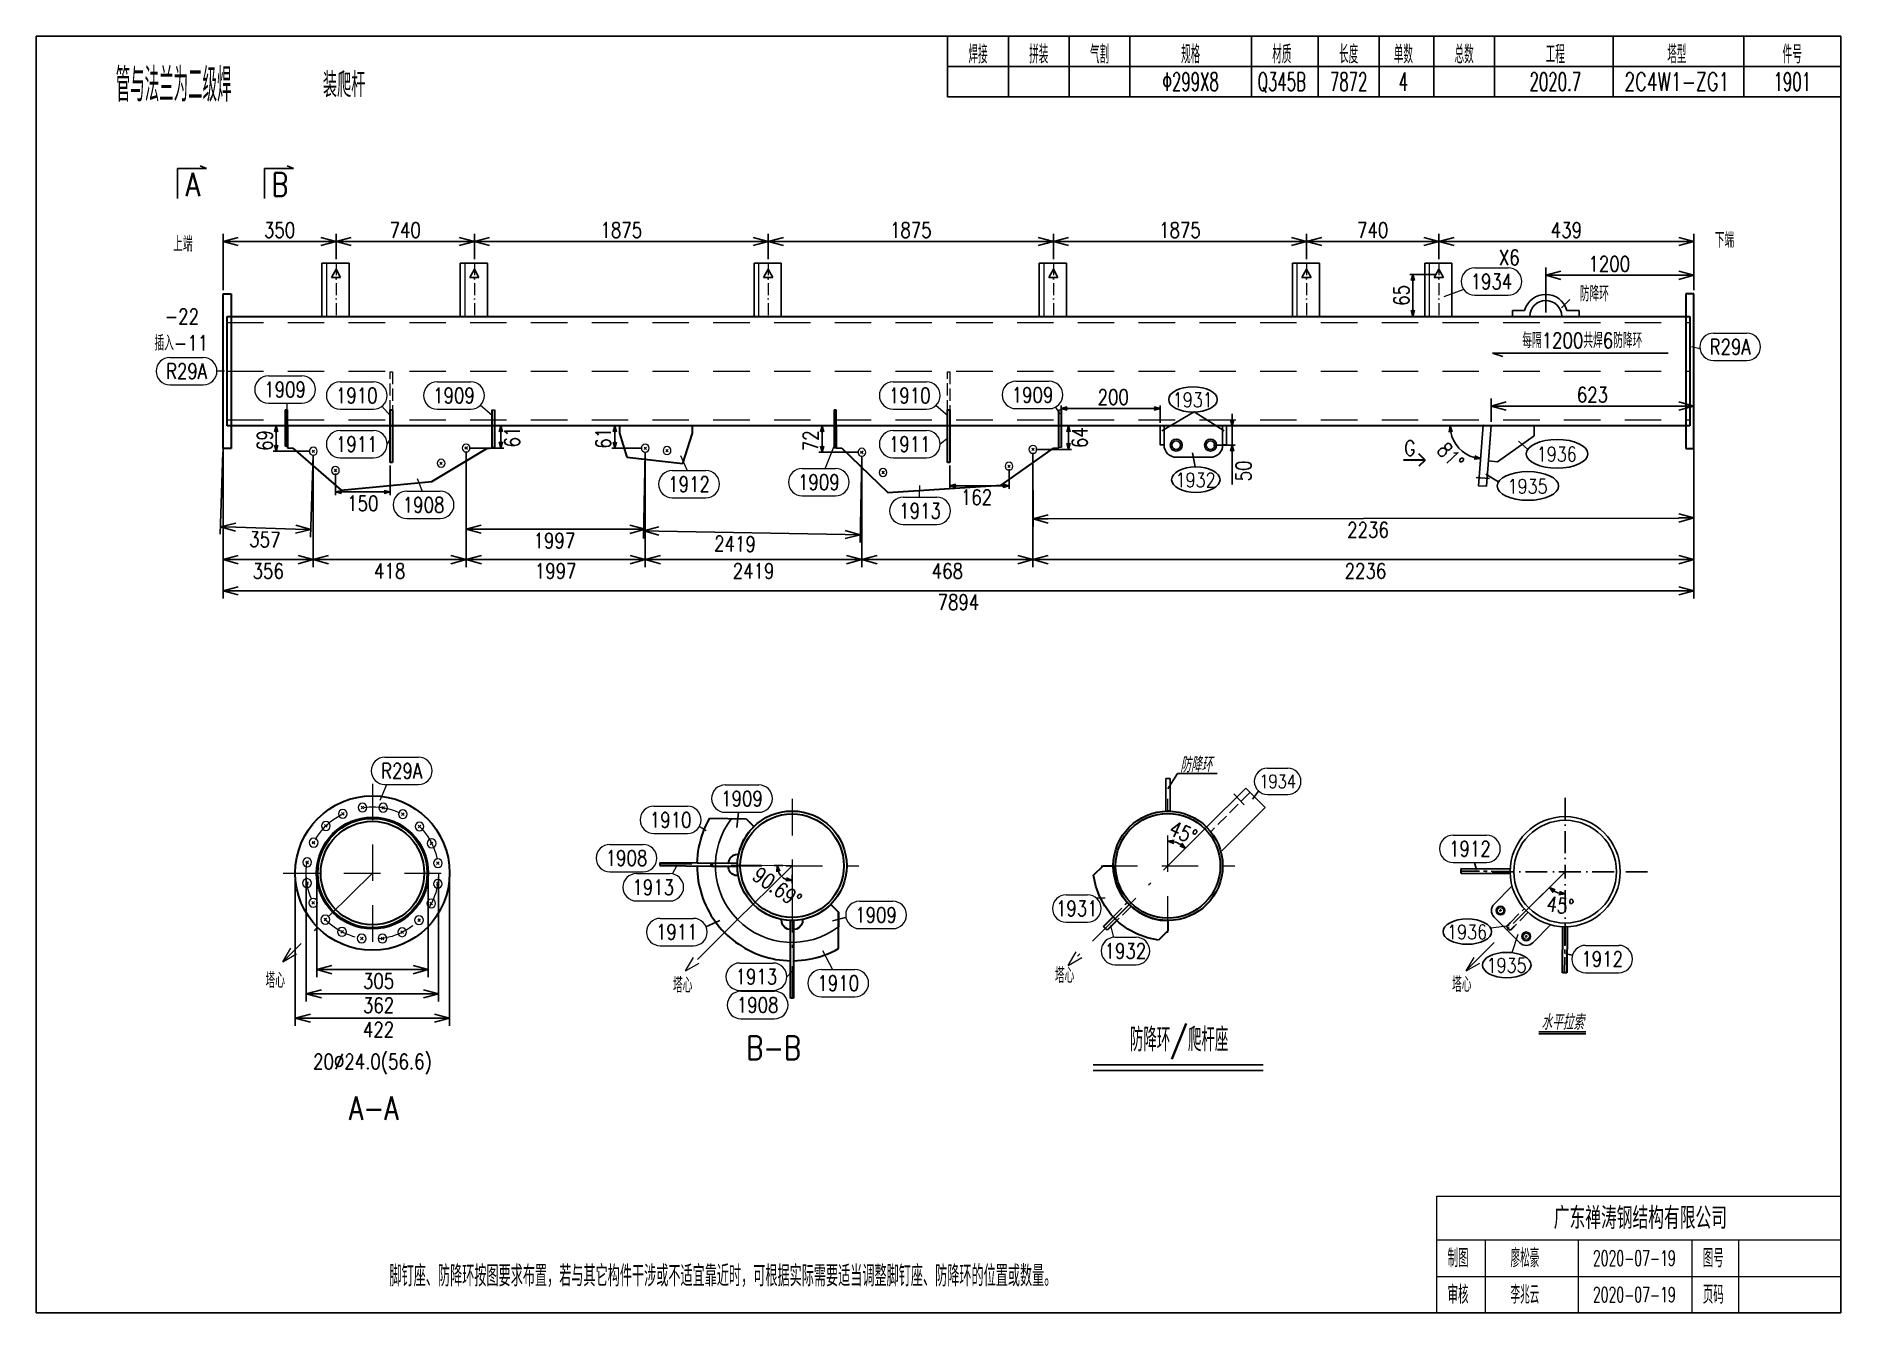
# Model space of a CAD drawing. Extents: x 154981 to 165753, y -86801 to -82885.
# Drawn here: x 156390.1 to 156687.1, y -84356.7 to -84146.7 of the extents above; entities that cross this region are included whole.
import ezdxf
from ezdxf.enums import TextEntityAlignment as Align

# ---------------------------------------------------------------- set-up
doc = ezdxf.new("R2010")
doc.units = 0
doc.header["$MEASUREMENT"] = 0
for name, pattern in [('ACAD_ISO10W100', [18, 12, -3, 0, -3]), ('CENTER', [50.8, 31.75, -6.35, 6.35, -6.35]), ('虚线', [2.75, 2, -0.75]), ('长一点画线', [16.5, 10, -3, 0.5, -3]), ('长虚线', [10, 6, -4])]:
    doc.linetypes.add(name, pattern=pattern)
doc.layers.get('0').update_dxf_attribs({"linetype": 'CONTINUOUS', "lineweight": 25})
doc.layers.get('Defpoints').update_dxf_attribs({"linetype": 'CONTINUOUS'})
for name, color, linetype, lineweight in [('1', 7, 'CONTINUOUS', 25), ('4', 7, 'CONTINUOUS', 25), ('5', 7, 'CONTINUOUS', 25)]:
    doc.layers.add(name, color=color, linetype=linetype, lineweight=lineweight)
doc.layers.add('12', color=7, linetype='CONTINUOUS')
doc.layers.add('6', color=7, linetype='CONTINUOUS')
doc.styles.add('DimFont', font='simplex.shx', dxfattribs={"width": 0.8, "bigfont": 'gbhzfs.shx'})
doc.styles.add('hz', font='txt.shx', dxfattribs={"width": 0.7, "oblique": 12, "bigfont": 'hztxt.shx'})
doc.styles.get("Standard").update_dxf_attribs({"font": 'simplex.shx', "width": 0.7, "height": 3, "bigfont": 'gbhzfs.shx'})
doc.dimstyles.new('DHDxfDimStyleOpen30', dxfattribs={"dimtxt": 2.5, "dimasz": 2.5, "dimexe": 1.25, "dimexo": 0.625, "dimtad": 2, "dimtxsty": 'DimFont', "dimblk": 'OPEN30', "dimblk1": 'OPEN30', "dimblk2": 'OPEN30', "dimcen": 2.5, "dimadec": 0, "dimazin": 0, "dimtfac": 1, "dimtmove": 0, "dimatfit": 3, "dimfxl": 0, "dimarcsym": 0})

msp = doc.modelspace()

# ---------------------------------------------------------------- texts
at = {"color": 7, "style": 'hz', "oblique": 12, "width": 0.7}
msp.add_text('防降环', height=2.5, rotation=0.6067126, dxfattribs=at).set_placement((156580.9906, -84266.38056), align=Align.MIDDLE)
at = {"color": 4, "style": 'hz', "oblique": 12, "width": 0.7}
msp.add_text('水平拉索', height=2.5, dxfattribs=at).set_placement((156641.30303, -84308.70935), align=Align.MIDDLE)
at = {"layer": '4', "color": 1, "linetype": 'Continuous', "lineweight": 25}
for s, height, width, p in [('焊接', 3, 0.7, (156545.11666, -84149.66733)), ('拼装', 3, 0.7, (156555.11666, -84149.66733)), ('气割', 3, 0.7, (156565.11666, -84149.66733)), ('规格', 3, 0.7, (156580.11666, -84149.66733)), ('材质', 3, 0.7, (156595.11666, -84149.66733)), ('长度', 3, 0.7, (156606.11666, -84149.66733)), ('单数', 3, 0.7, (156615.11666, -84149.66733)), ('总数', 3, 0.7, (156625.11666, -84149.66733)), ('工程', 3, 0.7, (156640.11666, -84149.66733)), ('塔型', 3, 0.7, (156660.11666, -84149.66733)), ('件号', 3, 0.6, (156679.11666, -84149.66733)), ('管与法兰为二级焊', 5.5125, 0.6, (156412.7505, -84154.70342)), ('Φ299X8', 3, 0.6, (156580.11666, -84154.16733)), ('Q345B', 3, 0.6, (156595.11666, -84154.16733)), ('7872', 3, 0.6, (156606.11666, -84154.16733)), ('4', 3, 0.6, (156615.11666, -84154.16733)), ('2020.7', 3, 0.6, (156640.11666, -84154.16733)), ('2C4W1-ZG1', 3, 0.7, (156660.11666, -84154.16733)), ('1901', 3, 0.6, (156679.11666, -84154.16733))]:
    msp.add_text(s, height=height, dxfattribs=dict(at, width=width)).set_placement(p, align=Align.MIDDLE_CENTER)
at = {"layer": '4', "color": 1, "linetype": 'Continuous', "lineweight": 13}
msp.add_text('广东禅涛钢结构有限公司', height=3.6, dxfattribs=at).set_placement((156654.11666, -84341.06733), align=Align.MIDDLE_CENTER)
for s, height, width, p in [('制图', 3, 0.8, (156624.11666, -84347.66733)), ('廖松豪', 3, 0.7, (156635.11666, -84347.66733)), ('2020-07-19', 2.5, 0.6, (156653.11666, -84347.66733)), ('图号', 3, 0.8, (156666.11666, -84347.66733)), ('审核', 3, 0.8, (156624.11666, -84353.66733)), ('李兆云', 3, 0.7, (156635.11666, -84353.66733)), ('2020-07-19', 2.5, 0.6, (156653.11666, -84353.66733)), ('页码', 3, 0.8, (156666.11666, -84353.66733))]:
    msp.add_text(s, height=height, dxfattribs=dict(at, width=width)).set_placement(p, align=Align.MIDDLE_CENTER)
at = {"layer": '5', "color": 2, "linetype": 'Continuous', "lineweight": 18, "width": 0.8}
for s, height, p in [('装爬杆', 4.041576, (156440.80663, -84152.66449)), ('A', 3.84912, (156415.92992, -84169.14529)), ('B', 3.84912, (156430.23998, -84169.14529)), ('下端', 2.5, (156667.96067, -84178.95083)), ('上端', 2.5, (156414.2779, -84179.59731)), ('B-B', 3.84912, (156511.48932, -84311.13749)), ('A-A', 3.84912, (156445.69104, -84321.06372)), ('脚钉座、防降环按图要求布置，若与其它构件干涉或不适宜靠近时，可根据实际需要适当调整脚钉座、防降环的位置或数量。', 3.464208, (156503.13801, -84348.85026))]:
    msp.add_text(s, height=height, dxfattribs=at).set_placement(p, align=Align.TOP_CENTER)
at = {"layer": '5', "color": 4, "linetype": 'Continuous', "lineweight": 18, "width": 0.8}
msp.add_text('X6', height=2.5, dxfattribs=at).set_placement((156632.54666, -84183.08495), align=Align.MIDDLE)
at = {"layer": '5', "color": 6, "linetype": 'Continuous', "lineweight": 18, "width": 0.8}
for s, p in [('1934', (156629.60979, -84187.0354)), ('R29A', (156668.89647, -84197.7749)), ('R29A', (156414.88438, -84201.7749)), ('1909', (156431.0876, -84204.79108)), ('1910', (156442.88438, -84205.7749)), ('1909', (156458.88438, -84205.7749)), ('1910', (156533.88438, -84205.7749)), ('1909', (156554.09176, -84205.68807)), ('1911', (156442.88438, -84213.7749)), ('1911', (156533.88438, -84213.7749)), ('1912', (156497.56522, -84220.36222)), ('1909', (156518.92678, -84220.03068)), ('1908', (156453.88438, -84223.7749)), ('1913', (156535.57872, -84224.74752)), ('R29A', (156450.27925, -84267.52278)), ('1909', (156506.27789, -84272.08004)), ('1910', (156494.53704, -84275.58632)), ('1912', (156626.06776, -84280.32637)), ('1908', (156487.27537, -84281.86227)), ('1913', (156491.6723, -84286.67065)), ('1909', (156528.34032, -84291.21691)), ('1911', (156495.55788, -84294.02387)), ('1912', (156647.83084, -84298.46481)), ('1913', (156508.64706, -84301.37058)), ('1910', (156522.12184, -84302.43938)), ('1908', (156508.85543, -84306.02714))]:
    msp.add_text(s, height=2.5, dxfattribs=at).set_placement(p, align=Align.MIDDLE_CENTER)
at = {"layer": '5', "color": 2, "linetype": 'Continuous', "lineweight": 18, "width": 0.8}
for s, p in [('防降环', (156646.54887, -84188.91398)), ('每隔1200共焊6防降环', (156644.56021, -84196.6011))]:
    msp.add_text(s, height=2.5, dxfattribs=at).set_placement(p, align=Align.MIDDLE)
at = {"layer": '5', "color": 7, "linetype": 'Continuous', "lineweight": 18, "width": 0.8}
for s, p in [('-22', (156414.09802, -84192.77348)), ('插入-11', (156414.01756, -84197.14907)), ('塔心', (156429.46687, -84301.96068)), ('塔心', (156559.37413, -84301.14388)), ('塔心', (156496.51917, -84302.75329)), ('塔心', (156624.7266, -84302.63016)), ('20%%c24.0(56.6)', (156445.46687, -84315.32911))]:
    msp.add_text(s, height=2.5, dxfattribs=at).set_placement(p, align=Align.MIDDLE_CENTER)
at = {"layer": '5', "color": 2, "linetype": 'Continuous', "lineweight": 18, "width": 0.8}
for s, height, p in [('1931', 2.4, (156580.45822, -84206.48819)), ('G', 2.5, (156616.18136, -84214.42846)), ('1936', 2.4, (156640.36761, -84215.43269)), ('1932', 2.4, (156580.92453, -84219.67768)), ('1935', 2.4, (156635.5658, -84220.71861)), ('1934', 2.2, (156594.4254, -84269.24611)), ('1931', 2.5, (156561.37413, -84290.14388)), ('1936', 2.4, (156625.60442, -84294.0153)), ('1932', 2.5, (156569.37413, -84297.14388)), ('1935', 2.4, (156632.08898, -84299.5111)), ('防降环/爬杆座', 3.84912, (156578.20854, -84311.7147))]:
    msp.add_text(s, height=height, dxfattribs=at).set_placement(p, align=Align.MIDDLE_CENTER)

# ---------------------------------------------------------------- blocks, each defined once
blk = doc.blocks.new('_OPEN30')
at = {"color": 0, "linetype": 'ByBlock', "lineweight": -2}
for p, q in [((-1, 0.27), (0, 0)), ((0, 0), (-1, -0.27)), ((0, 0), (-1, 0))]:
    blk.add_line(p, q, dxfattribs=at)
blk = doc.blocks.new('*D295')
at = {"layer": '5', "color": 3, "linetype": 'Continuous', "lineweight": -2}
for p, q in [((156448.41, -84217.29), (156448.41, -84222.15)), ((156439.37, -84218.61), (156439.37, -84222.15)), ((156440.37, -84221.65), (156447.41, -84221.65))]:
    blk.add_line(p, q, dxfattribs=at)
at = {"layer": 'Defpoints', "color": 0, "linetype": 'Continuous'}
for p in [(156448.41, -84216.79), (156439.37, -84218.11), (156448.41, -84221.65)]:
    blk.add_point(p, dxfattribs=at)
at = {"layer": '5', "color": 3, "linetype": 'Continuous', "lineweight": -2, "rotation": 180}
blk.add_blockref('_OPEN30', (156439.37, -84221.65), dxfattribs=at)
at = {"layer": '5', "color": 3, "linetype": 'Continuous', "lineweight": -2}
blk.add_blockref('_OPEN30', (156448.41, -84221.65), dxfattribs=at)
at = {"layer": '5', "color": 6, "linetype": 'Continuous', "lineweight": 18, "insert": (156443.88, -84223.52), "char_height": 2.5, "attachment_point": 5, "line_spacing_factor": 0.6, "style": 'DimFont'}
blk.add_mtext('150', dxfattribs=at)
blk = doc.blocks.new('*D296')
at = {"layer": '5', "color": 3, "linetype": 'Continuous', "lineweight": -2}
for p, q in [((156540.48, -84217.27), (156540.48, -84221.15)), ((156550.22, -84217.92), (156550.22, -84221.15)), ((156549.22, -84220.65), (156541.48, -84220.65))]:
    blk.add_line(p, q, dxfattribs=at)
at = {"layer": 'Defpoints', "color": 0, "linetype": 'Continuous'}
for p in [(156540.48, -84216.77), (156550.22, -84217.42), (156540.48, -84220.65)]:
    blk.add_point(p, dxfattribs=at)
at = {"layer": '5', "color": 3, "linetype": 'Continuous', "lineweight": -2, "rotation": 180}
blk.add_blockref('_OPEN30', (156540.48, -84220.65), dxfattribs=at)
at = {"layer": '5', "color": 3, "linetype": 'Continuous', "lineweight": -2}
blk.add_blockref('_OPEN30', (156550.22, -84220.65), dxfattribs=at)
at = {"layer": '5', "color": 6, "linetype": 'Continuous', "lineweight": 18, "insert": (156544.88, -84222.52), "char_height": 2.5, "attachment_point": 5, "line_spacing_factor": 0.6, "style": 'DimFont'}
blk.add_mtext('162', dxfattribs=at)
blk = doc.blocks.new('*D297')
at = {"layer": '5', "color": 3, "linetype": 'Continuous', "lineweight": -2}
for p, q in [((156662.92, -84202.4), (156662.92, -84234.02)), ((156554.15, -84215.26), (156554.15, -84234.02)), ((156556.65, -84232.77), (156660.42, -84232.77))]:
    blk.add_line(p, q, dxfattribs=at)
at = {"layer": 'Defpoints', "color": 0, "linetype": 'Continuous'}
for p in [(156662.92, -84201.77), (156554.15, -84214.64), (156662.92, -84232.77)]:
    blk.add_point(p, dxfattribs=at)
at = {"layer": '5', "color": 3, "linetype": 'Continuous', "lineweight": -2, "xscale": 2.5, "yscale": 2.5, "zscale": 2.5, "rotation": 180}
blk.add_blockref('_OPEN30', (156554.15, -84232.77), dxfattribs=at)
at = {"layer": '5', "color": 3, "linetype": 'Continuous', "lineweight": -2, "xscale": 2.5, "yscale": 2.5, "zscale": 2.5}
blk.add_blockref('_OPEN30', (156662.92, -84232.77), dxfattribs=at)
at = {"layer": '5', "color": 6, "linetype": 'Continuous', "lineweight": 18, "insert": (156608.88, -84234.65), "char_height": 2.5, "attachment_point": 5, "line_spacing_factor": 0.6, "style": 'DimFont'}
blk.add_mtext('2236', dxfattribs=at)
blk = doc.blocks.new('*D298')
at = {"layer": '5', "color": 3, "linetype": 'Continuous', "lineweight": -2}
for p, q in [((156526, -84215.74), (156526, -84234.02)), ((156554.15, -84215.26), (156554.15, -84234.02)), ((156528.5, -84232.77), (156551.65, -84232.77))]:
    blk.add_line(p, q, dxfattribs=at)
at = {"layer": 'Defpoints', "color": 0, "linetype": 'Continuous'}
for p in [(156526, -84215.11), (156554.15, -84214.64), (156554.15, -84232.77)]:
    blk.add_point(p, dxfattribs=at)
at = {"layer": '5', "color": 3, "linetype": 'Continuous', "lineweight": -2, "xscale": 2.5, "yscale": 2.5, "zscale": 2.5, "rotation": 180}
blk.add_blockref('_OPEN30', (156526, -84232.77), dxfattribs=at)
at = {"layer": '5', "color": 3, "linetype": 'Continuous', "lineweight": -2, "xscale": 2.5, "yscale": 2.5, "zscale": 2.5}
blk.add_blockref('_OPEN30', (156554.15, -84232.77), dxfattribs=at)
at = {"layer": '5', "color": 6, "linetype": 'Continuous', "lineweight": 18, "insert": (156540.08, -84234.65), "char_height": 2.5, "attachment_point": 5, "line_spacing_factor": 0.6, "style": 'DimFont'}
blk.add_mtext('468', dxfattribs=at)
blk = doc.blocks.new('*D299')
at = {"layer": '5', "color": 3, "linetype": 'Continuous', "lineweight": -2}
for p, q in [((156490.35, -84215.07), (156490.35, -84234.02)), ((156526, -84215.74), (156526, -84234.02)), ((156492.85, -84232.77), (156523.5, -84232.77))]:
    blk.add_line(p, q, dxfattribs=at)
at = {"layer": 'Defpoints', "color": 0, "linetype": 'Continuous'}
for p in [(156490.35, -84214.45), (156526, -84215.11), (156526, -84232.77)]:
    blk.add_point(p, dxfattribs=at)
at = {"layer": '5', "color": 3, "linetype": 'Continuous', "lineweight": -2, "xscale": 2.5, "yscale": 2.5, "zscale": 2.5, "rotation": 180}
blk.add_blockref('_OPEN30', (156490.35, -84232.77), dxfattribs=at)
at = {"layer": '5', "color": 3, "linetype": 'Continuous', "lineweight": -2, "xscale": 2.5, "yscale": 2.5, "zscale": 2.5}
blk.add_blockref('_OPEN30', (156526, -84232.77), dxfattribs=at)
at = {"layer": '5', "color": 6, "linetype": 'Continuous', "lineweight": 18, "insert": (156508.18, -84234.65), "char_height": 2.5, "attachment_point": 5, "line_spacing_factor": 0.6, "style": 'DimFont'}
blk.add_mtext('2419', dxfattribs=at)
blk = doc.blocks.new('*D300')
at = {"layer": '5', "color": 3, "linetype": 'Continuous', "lineweight": -2}
for p, q in [((156460.89, -84215.04), (156460.89, -84234.02)), ((156490.35, -84215.07), (156490.35, -84234.02)), ((156463.39, -84232.77), (156487.85, -84232.77))]:
    blk.add_line(p, q, dxfattribs=at)
at = {"layer": 'Defpoints', "color": 0, "linetype": 'Continuous'}
for p in [(156460.89, -84214.42), (156490.35, -84214.45), (156490.35, -84232.77)]:
    blk.add_point(p, dxfattribs=at)
at = {"layer": '5', "color": 3, "linetype": 'Continuous', "lineweight": -2, "xscale": 2.5, "yscale": 2.5, "zscale": 2.5, "rotation": 180}
blk.add_blockref('_OPEN30', (156460.89, -84232.77), dxfattribs=at)
at = {"layer": '5', "color": 3, "linetype": 'Continuous', "lineweight": -2, "xscale": 2.5, "yscale": 2.5, "zscale": 2.5}
blk.add_blockref('_OPEN30', (156490.35, -84232.77), dxfattribs=at)
at = {"layer": '5', "color": 6, "linetype": 'Continuous', "lineweight": 18, "insert": (156475.62, -84234.65), "char_height": 2.5, "attachment_point": 5, "line_spacing_factor": 0.6, "style": 'DimFont'}
blk.add_mtext('1997', dxfattribs=at)
blk = doc.blocks.new('*D301')
at = {"layer": '5', "color": 3, "linetype": 'Continuous', "lineweight": -2}
for p, q in [((156435.73, -84215.58), (156435.73, -84234.02)), ((156460.89, -84215.04), (156460.89, -84234.02)), ((156438.23, -84232.77), (156458.39, -84232.77))]:
    blk.add_line(p, q, dxfattribs=at)
at = {"layer": 'Defpoints', "color": 0, "linetype": 'Continuous'}
for p in [(156435.73, -84214.95), (156460.89, -84214.42), (156460.89, -84232.77)]:
    blk.add_point(p, dxfattribs=at)
at = {"layer": '5', "color": 3, "linetype": 'Continuous', "lineweight": -2, "xscale": 2.5, "yscale": 2.5, "zscale": 2.5, "rotation": 180}
blk.add_blockref('_OPEN30', (156435.73, -84232.77), dxfattribs=at)
at = {"layer": '5', "color": 3, "linetype": 'Continuous', "lineweight": -2, "xscale": 2.5, "yscale": 2.5, "zscale": 2.5}
blk.add_blockref('_OPEN30', (156460.89, -84232.77), dxfattribs=at)
at = {"layer": '5', "color": 6, "linetype": 'Continuous', "lineweight": 18, "insert": (156448.31, -84234.65), "char_height": 2.5, "attachment_point": 5, "line_spacing_factor": 0.6, "style": 'DimFont'}
blk.add_mtext('418', dxfattribs=at)
blk = doc.blocks.new('*D302')
at = {"layer": '5', "color": 3, "linetype": 'Continuous', "lineweight": -2}
for p, q in [((156420.88, -84202.4), (156420.88, -84234.02)), ((156435.73, -84215.58), (156435.73, -84234.02)), ((156423.38, -84232.77), (156433.23, -84232.77))]:
    blk.add_line(p, q, dxfattribs=at)
at = {"layer": 'Defpoints', "color": 0, "linetype": 'Continuous'}
for p in [(156420.88, -84201.77), (156435.73, -84214.95), (156435.73, -84232.77)]:
    blk.add_point(p, dxfattribs=at)
at = {"layer": '5', "color": 3, "linetype": 'Continuous', "lineweight": -2, "xscale": 2.5, "yscale": 2.5, "zscale": 2.5, "rotation": 180}
blk.add_blockref('_OPEN30', (156420.88, -84232.77), dxfattribs=at)
at = {"layer": '5', "color": 3, "linetype": 'Continuous', "lineweight": -2, "xscale": 2.5, "yscale": 2.5, "zscale": 2.5}
blk.add_blockref('_OPEN30', (156435.73, -84232.77), dxfattribs=at)
at = {"layer": '5', "color": 6, "linetype": 'Continuous', "lineweight": 18, "insert": (156428.31, -84234.65), "char_height": 2.5, "attachment_point": 5, "line_spacing_factor": 0.6, "style": 'DimFont'}
blk.add_mtext('356', dxfattribs=at)
blk = doc.blocks.new('*D303')
at = {"layer": '5', "color": 3, "linetype": 'Continuous', "lineweight": -2}
for p, q in [((156420.88, -84202.4), (156420.88, -84239.15)), ((156662.92, -84202.4), (156662.92, -84239.15)), ((156423.38, -84237.9), (156660.42, -84237.9))]:
    blk.add_line(p, q, dxfattribs=at)
at = {"layer": 'Defpoints', "color": 0, "linetype": 'Continuous'}
for p in [(156420.88, -84201.77), (156662.92, -84201.77), (156662.92, -84237.9)]:
    blk.add_point(p, dxfattribs=at)
at = {"layer": '5', "color": 3, "linetype": 'Continuous', "lineweight": -2, "xscale": 2.5, "yscale": 2.5, "zscale": 2.5, "rotation": 180}
blk.add_blockref('_OPEN30', (156420.88, -84237.9), dxfattribs=at)
at = {"layer": '5', "color": 3, "linetype": 'Continuous', "lineweight": -2, "xscale": 2.5, "yscale": 2.5, "zscale": 2.5}
blk.add_blockref('_OPEN30', (156662.92, -84237.9), dxfattribs=at)
at = {"layer": '5', "color": 6, "linetype": 'Continuous', "lineweight": 18, "insert": (156541.9, -84239.77), "char_height": 2.5, "attachment_point": 5, "line_spacing_factor": 0.6, "style": 'DimFont'}
blk.add_mtext('7894', dxfattribs=at)
blk = doc.blocks.new('*D304')
at = {"layer": '5', "color": 3, "linetype": 'Continuous', "lineweight": -2}
for p, q in [((156490.34, -84215.07), (156490.07, -84229.28)), ((156525.99, -84215.74), (156525.72, -84229.94)), ((156492.6, -84228.07), (156523.25, -84228.65))]:
    blk.add_line(p, q, dxfattribs=at)
at = {"layer": 'Defpoints', "color": 0, "linetype": 'Continuous'}
for p in [(156490.35, -84214.45), (156526, -84215.11), (156525.75, -84228.69)]:
    blk.add_point(p, dxfattribs=at)
at = {"layer": '5', "color": 3, "linetype": 'Continuous', "lineweight": -2, "xscale": 2.5, "yscale": 2.5, "zscale": 2.5}
for p, rotation in [((156490.1, -84228.03), 178.9252142780567), ((156525.75, -84228.69), 358.9252142780567)]:
    blk.add_blockref('_OPEN30', p, dxfattribs=dict(at, rotation=rotation))
at = {"layer": '5', "color": 6, "linetype": 'Continuous', "lineweight": 18, "insert": (156505.13, -84230.18), "char_height": 2.5, "attachment_point": 5, "rotation": 358.9252, "line_spacing_factor": 0.6, "style": 'DimFont'}
blk.add_mtext('2419', dxfattribs=at)
blk = doc.blocks.new('*D305')
at = {"layer": '5', "color": 3, "linetype": 'Continuous', "lineweight": -2}
for p, q in [((156460.89, -84215.04), (156460.88, -84229.01)), ((156490.35, -84215.07), (156490.34, -84229.04)), ((156463.38, -84227.77), (156487.84, -84227.79))]:
    blk.add_line(p, q, dxfattribs=at)
at = {"layer": 'Defpoints', "color": 0, "linetype": 'Continuous'}
for p in [(156460.89, -84214.42), (156490.35, -84214.45), (156490.34, -84227.79)]:
    blk.add_point(p, dxfattribs=at)
at = {"layer": '5', "color": 3, "linetype": 'Continuous', "lineweight": -2, "xscale": 2.5, "yscale": 2.5, "zscale": 2.5}
for p, rotation in [((156460.88, -84227.76), 179.948645824139), ((156490.34, -84227.79), 359.948645824139)]:
    blk.add_blockref('_OPEN30', p, dxfattribs=dict(at, rotation=rotation))
at = {"layer": '5', "color": 6, "linetype": 'Continuous', "lineweight": 18, "insert": (156475.41, -84229.65), "char_height": 2.5, "attachment_point": 5, "rotation": 359.9486, "line_spacing_factor": 0.6, "style": 'DimFont'}
blk.add_mtext('1997', dxfattribs=at)
blk = doc.blocks.new('*D306')
at = {"layer": '5', "color": 3, "linetype": 'Continuous', "lineweight": -2}
for p, q in [((156554.65, -84210.77), (156560.49, -84210.77)), ((156559.99, -84211.77), (156559.99, -84213.64)), ((156554.65, -84214.64), (156560.49, -84214.64))]:
    blk.add_line(p, q, dxfattribs=at)
at = {"layer": 'Defpoints', "color": 0, "linetype": 'Continuous'}
for p in [(156554.15, -84210.77), (156554.15, -84214.64), (156559.99, -84214.64)]:
    blk.add_point(p, dxfattribs=at)
at = {"layer": '5', "color": 3, "linetype": 'Continuous', "lineweight": -2}
for p, rotation in [((156559.99, -84210.77), 90), ((156559.99, -84214.64), 270)]:
    blk.add_blockref('_OPEN30', p, dxfattribs=dict(at, rotation=rotation))
at = {"layer": '5', "color": 6, "linetype": 'Continuous', "lineweight": 18, "insert": (156561.86, -84212.71), "char_height": 2.5, "attachment_point": 5, "rotation": 90, "line_spacing_factor": 0.6, "style": 'DimFont'}
blk.add_mtext('64', dxfattribs=at)
blk = doc.blocks.new('*D307')
at = {"layer": '5', "color": 3, "linetype": 'Continuous', "lineweight": -2}
for p, q in [((156525.5, -84210.77), (156518.95, -84210.77)), ((156519.45, -84211.77), (156519.45, -84214.11)), ((156525.5, -84215.11), (156518.95, -84215.11))]:
    blk.add_line(p, q, dxfattribs=at)
at = {"layer": 'Defpoints', "color": 0, "linetype": 'Continuous'}
for p in [(156526, -84210.77), (156519.45, -84215.11), (156526, -84215.11)]:
    blk.add_point(p, dxfattribs=at)
at = {"layer": '5', "color": 3, "linetype": 'Continuous', "lineweight": -2}
for p, rotation in [((156519.45, -84210.77), 90), ((156519.45, -84215.11), 270)]:
    blk.add_blockref('_OPEN30', p, dxfattribs=dict(at, rotation=rotation))
at = {"layer": '5', "color": 6, "linetype": 'Continuous', "lineweight": 18, "insert": (156517.57, -84213.23), "char_height": 2.5, "attachment_point": 5, "rotation": 90, "line_spacing_factor": 0.6, "style": 'DimFont'}
blk.add_mtext('72', dxfattribs=at)
blk = doc.blocks.new('*D308')
at = {"layer": '5', "color": 3, "linetype": 'Continuous', "lineweight": -2}
for p, q in [((156489.85, -84210.77), (156484.84, -84210.77)), ((156485.34, -84211.77), (156485.34, -84213.45)), ((156489.85, -84214.45), (156484.84, -84214.45))]:
    blk.add_line(p, q, dxfattribs=at)
at = {"layer": 'Defpoints', "color": 0, "linetype": 'Continuous'}
for p in [(156490.35, -84210.77), (156485.34, -84214.45), (156490.35, -84214.45)]:
    blk.add_point(p, dxfattribs=at)
at = {"layer": '5', "color": 3, "linetype": 'Continuous', "lineweight": -2}
for p, rotation in [((156485.34, -84210.77), 90), ((156485.34, -84214.45), 270)]:
    blk.add_blockref('_OPEN30', p, dxfattribs=dict(at, rotation=rotation))
at = {"layer": '5', "color": 6, "linetype": 'Continuous', "lineweight": 18, "insert": (156483.46, -84212.82), "char_height": 2.5, "attachment_point": 5, "rotation": 90, "line_spacing_factor": 0.6, "style": 'DimFont'}
blk.add_mtext('61', dxfattribs=at)
blk = doc.blocks.new('*D309')
at = {"layer": '5', "color": 3, "linetype": 'Continuous', "lineweight": -2}
for p, q in [((156461.39, -84210.77), (156467.1, -84210.77)), ((156466.6, -84211.77), (156466.6, -84213.42)), ((156461.39, -84214.42), (156467.1, -84214.42))]:
    blk.add_line(p, q, dxfattribs=at)
at = {"layer": 'Defpoints', "color": 0, "linetype": 'Continuous'}
for p in [(156460.89, -84210.77), (156460.89, -84214.42), (156466.6, -84214.42)]:
    blk.add_point(p, dxfattribs=at)
at = {"layer": '5', "color": 3, "linetype": 'Continuous', "lineweight": -2}
for p, rotation in [((156466.6, -84210.77), 90), ((156466.6, -84214.42), 270)]:
    blk.add_blockref('_OPEN30', p, dxfattribs=dict(at, rotation=rotation))
at = {"layer": '5', "color": 6, "linetype": 'Continuous', "lineweight": 18, "insert": (156468.47, -84212.61), "char_height": 2.5, "attachment_point": 5, "rotation": 90, "line_spacing_factor": 0.6, "style": 'DimFont'}
blk.add_mtext('61', dxfattribs=at)
blk = doc.blocks.new('*D310')
at = {"layer": '5', "color": 3, "linetype": 'Continuous', "lineweight": -2}
for p, q in [((156435.23, -84210.77), (156429.13, -84210.77)), ((156429.63, -84211.77), (156429.63, -84213.95)), ((156435.23, -84214.95), (156429.13, -84214.95))]:
    blk.add_line(p, q, dxfattribs=at)
at = {"layer": 'Defpoints', "color": 0, "linetype": 'Continuous'}
for p in [(156435.73, -84210.77), (156429.63, -84214.95), (156435.73, -84214.95)]:
    blk.add_point(p, dxfattribs=at)
at = {"layer": '5', "color": 3, "linetype": 'Continuous', "lineweight": -2}
for p, rotation in [((156429.63, -84210.77), 90), ((156429.63, -84214.95), 270)]:
    blk.add_blockref('_OPEN30', p, dxfattribs=dict(at, rotation=rotation))
at = {"layer": '5', "color": 6, "linetype": 'Continuous', "lineweight": 18, "insert": (156427.76, -84213.18), "char_height": 2.5, "attachment_point": 5, "rotation": 90, "line_spacing_factor": 0.6, "style": 'DimFont'}
blk.add_mtext('69', dxfattribs=at)
blk = doc.blocks.new('*D311')
at = {"layer": '5', "color": 3, "linetype": 'Continuous', "lineweight": -2}
for p, q in [((156554.15, -84215.26), (156554.17, -84227.33)), ((156662.92, -84215.1), (156662.94, -84227.17)), ((156556.67, -84226.08), (156660.44, -84225.93))]:
    blk.add_line(p, q, dxfattribs=at)
at = {"layer": 'Defpoints', "color": 0, "linetype": 'Continuous'}
for p in [(156554.15, -84214.64), (156662.92, -84214.48), (156662.94, -84225.92)]:
    blk.add_point(p, dxfattribs=at)
at = {"layer": '5', "color": 3, "linetype": 'Continuous', "lineweight": -2, "xscale": 2.5, "yscale": 2.5, "zscale": 2.5}
for p, rotation in [((156554.17, -84226.08), 180.0842127387434), ((156662.94, -84225.92), 0.08421273874343699)]:
    blk.add_blockref('_OPEN30', p, dxfattribs=dict(at, rotation=rotation))
at = {"layer": '5', "color": 6, "linetype": 'Continuous', "lineweight": 18, "insert": (156609.3, -84227.88), "char_height": 2.5, "attachment_point": 5, "rotation": 0.0842, "line_spacing_factor": 0.6, "style": 'DimFont'}
blk.add_mtext('2236', dxfattribs=at)
blk = doc.blocks.new('*D312')
at = {"layer": '5', "color": 3, "linetype": 'Continuous', "lineweight": -2}
for p, q in [((156420.86, -84215.1), (156420.43, -84228.61)), ((156435.71, -84215.58), (156435.28, -84229.09)), ((156432.82, -84227.76), (156422.97, -84227.44))]:
    blk.add_line(p, q, dxfattribs=at)
at = {"layer": 'Defpoints', "color": 0, "linetype": 'Continuous'}
for p in [(156420.88, -84214.48), (156435.73, -84214.95), (156420.47, -84227.36)]:
    blk.add_point(p, dxfattribs=at)
at = {"layer": '5', "color": 3, "linetype": 'Continuous', "lineweight": -2, "xscale": 2.5, "yscale": 2.5, "zscale": 2.5}
for p, rotation in [((156420.47, -84227.36), 178.1665352941447), ((156435.32, -84227.84), 358.1665352941446)]:
    blk.add_blockref('_OPEN30', p, dxfattribs=dict(at, rotation=rotation))
at = {"layer": '5', "color": 6, "linetype": 'Continuous', "lineweight": 18, "insert": (156427.76, -84229.47), "char_height": 2.5, "attachment_point": 5, "rotation": 358.1665, "line_spacing_factor": 0.6, "style": 'DimFont'}
blk.add_mtext('357', dxfattribs=at)
blk = doc.blocks.new('板孔21.5')
at = {"layer": '5', "color": 7, "linetype": 'Continuous', "lineweight": 13}
for p, q in [((-0.3, -0.3), (0.3, 0.3)), ((0.3, -0.3), (-0.3, 0.3))]:
    blk.add_line(p, q, dxfattribs=at)
blk.add_circle((0, 0), 1, dxfattribs=at)
blk = doc.blocks.new('*D839')
at = {"layer": '5', "color": 3, "linetype": 'Continuous', "lineweight": -2}
for p, q in [((156585.88, -84210.77), (156587.45, -84210.77)), ((156586.95, -84209.77), (156586.95, -84208.77)), ((156586.95, -84210.77), (156586.95, -84213.94)), ((156583.88, -84213.94), (156587.45, -84213.94)), ((156586.95, -84214.94), (156586.95, -84220.43))]:
    blk.add_line(p, q, dxfattribs=at)
at = {"layer": 'Defpoints', "color": 0, "linetype": 'Continuous'}
for p in [(156585.38, -84210.77), (156586.95, -84210.77), (156583.38, -84213.94)]:
    blk.add_point(p, dxfattribs=at)
at = {"layer": '5', "color": 3, "linetype": 'Continuous', "lineweight": -2}
for p, rotation in [((156586.95, -84210.77), 270), ((156586.95, -84213.94), 90)]:
    blk.add_blockref('_OPEN30', p, dxfattribs=dict(at, rotation=rotation))
at = {"layer": '5', "color": 6, "linetype": 'Continuous', "lineweight": 18, "insert": (156588.82, -84218.18), "char_height": 2.5, "attachment_point": 5, "rotation": 90, "style": 'DimFont'}
blk.add_mtext('50', dxfattribs=at)
blk = doc.blocks.new('*D840')
at = {"layer": '5', "color": 3, "linetype": 'Continuous', "lineweight": -2}
for p, q in [((156558.79, -84210.27), (156558.79, -84207.41)), ((156574.08, -84207.91), (156559.79, -84207.91)), ((156575.08, -84210.27), (156575.08, -84207.41))]:
    blk.add_line(p, q, dxfattribs=at)
at = {"layer": 'Defpoints', "color": 0, "linetype": 'Continuous'}
for p in [(156558.79, -84207.91), (156558.79, -84210.77), (156575.08, -84210.77)]:
    blk.add_point(p, dxfattribs=at)
at = {"layer": '5', "color": 3, "linetype": 'Continuous', "lineweight": -2, "rotation": 180}
blk.add_blockref('_OPEN30', (156558.79, -84207.91), dxfattribs=at)
at = {"layer": '5', "color": 3, "linetype": 'Continuous', "lineweight": -2}
blk.add_blockref('_OPEN30', (156575.08, -84207.91), dxfattribs=at)
at = {"layer": '5', "color": 6, "linetype": 'Continuous', "lineweight": 18, "insert": (156567.37, -84206.04), "char_height": 2.5, "attachment_point": 5, "style": 'DimFont'}
blk.add_mtext('200', dxfattribs=at)
blk = doc.blocks.new('*D842')
at = {"layer": '5', "color": 3, "linetype": 'Continuous', "lineweight": -2}
for p, q in [((156629.55, -84210.11), (156629.55, -84206.27)), ((156660.42, -84207.52), (156632.05, -84207.52)), ((156662.92, -84213.85), (156662.92, -84206.27))]:
    blk.add_line(p, q, dxfattribs=at)
at = {"layer": 'Defpoints', "color": 0, "linetype": 'Continuous'}
for p in [(156629.55, -84207.52), (156629.55, -84210.74), (156662.92, -84214.48)]:
    blk.add_point(p, dxfattribs=at)
at = {"layer": '5', "color": 3, "linetype": 'Continuous', "lineweight": -2, "xscale": 2.5, "yscale": 2.5, "zscale": 2.5, "rotation": 180}
blk.add_blockref('_OPEN30', (156629.55, -84207.52), dxfattribs=at)
at = {"layer": '5', "color": 3, "linetype": 'Continuous', "lineweight": -2, "xscale": 2.5, "yscale": 2.5, "zscale": 2.5}
blk.add_blockref('_OPEN30', (156662.92, -84207.52), dxfattribs=at)
at = {"layer": '5', "color": 6, "linetype": 'Continuous', "lineweight": 35, "insert": (156646.23, -84205.65), "char_height": 2.5, "attachment_point": 5, "style": 'DimFont'}
blk.add_mtext('623', dxfattribs=at)
blk = doc.blocks.new('*D841')
at = {"layer": '5', "color": 3, "linetype": 'Continuous', "lineweight": -2}
blk.add_line((156627.71, -84210.77), (156622.31, -84210.77), dxfattribs=at)
blk.add_arc((156628.21, -84210.77), 5.4, 190.6188, 255.0812, dxfattribs=at)
at = {"layer": 'Defpoints', "color": 0, "linetype": 'Continuous'}
for p in [(156628.21, -84210.77), (156628.23, -84210.64), (156662.26, -84210.77), (156623.47, -84213.36), (156627.47, -84220.62)]:
    blk.add_point(p, dxfattribs=at)
at = {"layer": '5', "color": 3, "linetype": 'Continuous', "lineweight": -2}
for p, rotation in [((156622.81, -84210.77), 95.30938810953155), ((156627.81, -84216.16), 350.3906118904565)]:
    blk.add_blockref('_OPEN30', p, dxfattribs=dict(at, rotation=rotation))
at = {"layer": '5', "color": 6, "linetype": 'Continuous', "lineweight": 18, "insert": (156622.88, -84215.72), "char_height": 2.5, "attachment_point": 5, "rotation": 312.85, "style": 'DimFont'}
blk.add_mtext('81%%d', dxfattribs=at)
blk = doc.blocks.new('*D847')
at = {"layer": '5', "color": 3, "linetype": 'Continuous', "lineweight": -2}
for p, q in [((156599.18, -84183.36), (156599.18, -84179.19)), ((156618.46, -84180.44), (156601.68, -84180.44)), ((156620.96, -84183.36), (156620.96, -84179.19))]:
    blk.add_line(p, q, dxfattribs=at)
at = {"layer": 'Defpoints', "color": 0, "linetype": 'Continuous'}
for p in [(156599.18, -84180.44), (156599.18, -84183.99), (156620.96, -84183.99)]:
    blk.add_point(p, dxfattribs=at)
at = {"layer": '5', "color": 3, "linetype": 'Continuous', "lineweight": -2, "xscale": 2.5, "yscale": 2.5, "zscale": 2.5, "rotation": 180}
blk.add_blockref('_OPEN30', (156599.18, -84180.44), dxfattribs=at)
at = {"layer": '5', "color": 3, "linetype": 'Continuous', "lineweight": -2, "xscale": 2.5, "yscale": 2.5, "zscale": 2.5}
blk.add_blockref('_OPEN30', (156620.96, -84180.44), dxfattribs=at)
at = {"layer": '5', "color": 6, "linetype": 'Continuous', "lineweight": 18, "insert": (156610.07, -84178.57), "char_height": 2.5, "attachment_point": 5, "style": 'DimFont'}
blk.add_mtext('740', dxfattribs=at)
blk = doc.blocks.new('*D846')
at = {"layer": '5', "color": 3, "linetype": 'Continuous', "lineweight": -2}
for p, q in [((156557.52, -84183.36), (156557.52, -84179.19)), ((156596.68, -84180.44), (156560.02, -84180.44)), ((156599.18, -84183.36), (156599.18, -84179.19))]:
    blk.add_line(p, q, dxfattribs=at)
at = {"layer": 'Defpoints', "color": 0, "linetype": 'Continuous'}
for p in [(156557.52, -84180.44), (156557.52, -84183.99), (156599.18, -84183.99)]:
    blk.add_point(p, dxfattribs=at)
at = {"layer": '5', "color": 3, "linetype": 'Continuous', "lineweight": -2, "xscale": 2.5, "yscale": 2.5, "zscale": 2.5, "rotation": 180}
blk.add_blockref('_OPEN30', (156557.52, -84180.44), dxfattribs=at)
at = {"layer": '5', "color": 3, "linetype": 'Continuous', "lineweight": -2, "xscale": 2.5, "yscale": 2.5, "zscale": 2.5}
blk.add_blockref('_OPEN30', (156599.18, -84180.44), dxfattribs=at)
at = {"layer": '5', "color": 6, "linetype": 'Continuous', "lineweight": 18, "insert": (156578.35, -84178.57), "char_height": 2.5, "attachment_point": 5, "style": 'DimFont'}
blk.add_mtext('1875', dxfattribs=at)
blk = doc.blocks.new('*D845')
at = {"layer": '5', "color": 3, "linetype": 'Continuous', "lineweight": -2}
for p, q in [((156620.46, -84185.85), (156616.19, -84185.85)), ((156616.69, -84186.85), (156616.69, -84191.77)), ((156618.14, -84192.77), (156616.19, -84192.77))]:
    blk.add_line(p, q, dxfattribs=at)
at = {"layer": 'Defpoints', "color": 0, "linetype": 'Continuous'}
for p in [(156620.96, -84185.85), (156616.69, -84192.77), (156618.64, -84192.77)]:
    blk.add_point(p, dxfattribs=at)
at = {"layer": '5', "color": 3, "linetype": 'Continuous', "lineweight": -2}
for p, rotation in [((156616.69, -84185.85), 90), ((156616.69, -84192.77), 270)]:
    blk.add_blockref('_OPEN30', p, dxfattribs=dict(at, rotation=rotation))
at = {"layer": '5', "color": 6, "linetype": 'Continuous', "lineweight": 18, "insert": (156614.81, -84189.31), "char_height": 2.5, "attachment_point": 5, "rotation": 90, "style": 'DimFont'}
blk.add_mtext('65', dxfattribs=at)
blk = doc.blocks.new('*D844')
at = {"layer": '5', "color": 3, "linetype": 'Continuous', "lineweight": -2}
for p, q in [((156620.96, -84183.36), (156620.96, -84179.19)), ((156660.42, -84180.44), (156623.46, -84180.44)), ((156662.92, -84188.45), (156662.92, -84179.19))]:
    blk.add_line(p, q, dxfattribs=at)
at = {"layer": 'Defpoints', "color": 0, "linetype": 'Continuous'}
for p in [(156620.96, -84180.44), (156620.96, -84183.99), (156662.92, -84189.07)]:
    blk.add_point(p, dxfattribs=at)
at = {"layer": '5', "color": 3, "linetype": 'Continuous', "lineweight": -2, "xscale": 2.5, "yscale": 2.5, "zscale": 2.5, "rotation": 180}
blk.add_blockref('_OPEN30', (156620.96, -84180.44), dxfattribs=at)
at = {"layer": '5', "color": 3, "linetype": 'Continuous', "lineweight": -2, "xscale": 2.5, "yscale": 2.5, "zscale": 2.5}
blk.add_blockref('_OPEN30', (156662.92, -84180.44), dxfattribs=at)
at = {"layer": '5', "color": 6, "linetype": 'Continuous', "lineweight": 18, "insert": (156641.94, -84178.57), "char_height": 2.5, "attachment_point": 5, "style": 'DimFont'}
blk.add_mtext('439', dxfattribs=at)
blk = doc.blocks.new('*D843')
at = {"layer": '5', "color": 3, "linetype": 'Continuous', "lineweight": -2}
for p, q in [((156638.55, -84192.15), (156638.55, -84184.75)), ((156641.05, -84186), (156660.42, -84186)), ((156662.92, -84188.45), (156662.92, -84184.75))]:
    blk.add_line(p, q, dxfattribs=at)
at = {"layer": 'Defpoints', "color": 0, "linetype": 'Continuous'}
for p in [(156662.92, -84186), (156662.92, -84189.07), (156638.55, -84192.77)]:
    blk.add_point(p, dxfattribs=at)
at = {"layer": '5', "color": 3, "linetype": 'Continuous', "lineweight": -2, "xscale": 2.5, "yscale": 2.5, "zscale": 2.5, "rotation": 180}
blk.add_blockref('_OPEN30', (156638.55, -84186), dxfattribs=at)
at = {"layer": '5', "color": 3, "linetype": 'Continuous', "lineweight": -2, "xscale": 2.5, "yscale": 2.5, "zscale": 2.5}
blk.add_blockref('_OPEN30', (156662.92, -84186), dxfattribs=at)
at = {"layer": '5', "color": 6, "linetype": 'Continuous', "lineweight": 18, "insert": (156649, -84184.13), "char_height": 2.5, "attachment_point": 5, "style": 'DimFont'}
blk.add_mtext('1200', dxfattribs=at)
blk = doc.blocks.new('*D848')
at = {"layer": '5', "color": 3, "linetype": 'Continuous', "lineweight": -2}
for p, q in [((156510.6, -84183.36), (156510.6, -84179.19)), ((156555.02, -84180.44), (156513.1, -84180.44)), ((156557.52, -84183.36), (156557.52, -84179.19))]:
    blk.add_line(p, q, dxfattribs=at)
at = {"layer": 'Defpoints', "color": 0, "linetype": 'Continuous'}
for p in [(156510.6, -84180.44), (156510.6, -84183.99), (156557.52, -84183.99)]:
    blk.add_point(p, dxfattribs=at)
at = {"layer": '5', "color": 3, "linetype": 'Continuous', "lineweight": -2, "xscale": 2.5, "yscale": 2.5, "zscale": 2.5, "rotation": 180}
blk.add_blockref('_OPEN30', (156510.6, -84180.44), dxfattribs=at)
at = {"layer": '5', "color": 3, "linetype": 'Continuous', "lineweight": -2, "xscale": 2.5, "yscale": 2.5, "zscale": 2.5}
blk.add_blockref('_OPEN30', (156557.52, -84180.44), dxfattribs=at)
at = {"layer": '5', "color": 6, "linetype": 'Continuous', "lineweight": 18, "insert": (156534.06, -84178.57), "char_height": 2.5, "attachment_point": 5, "style": 'DimFont'}
blk.add_mtext('1875', dxfattribs=at)
blk = doc.blocks.new('*D849')
at = {"layer": '5', "color": 3, "linetype": 'Continuous', "lineweight": -2}
for p, q in [((156462.24, -84183.36), (156462.24, -84179.19)), ((156508.1, -84180.44), (156464.74, -84180.44)), ((156510.6, -84183.36), (156510.6, -84179.19))]:
    blk.add_line(p, q, dxfattribs=at)
at = {"layer": 'Defpoints', "color": 0, "linetype": 'Continuous'}
for p in [(156462.24, -84180.44), (156462.24, -84183.99), (156510.6, -84183.99)]:
    blk.add_point(p, dxfattribs=at)
at = {"layer": '5', "color": 3, "linetype": 'Continuous', "lineweight": -2, "xscale": 2.5, "yscale": 2.5, "zscale": 2.5, "rotation": 180}
blk.add_blockref('_OPEN30', (156462.24, -84180.44), dxfattribs=at)
at = {"layer": '5', "color": 3, "linetype": 'Continuous', "lineweight": -2, "xscale": 2.5, "yscale": 2.5, "zscale": 2.5}
blk.add_blockref('_OPEN30', (156510.6, -84180.44), dxfattribs=at)
at = {"layer": '5', "color": 6, "linetype": 'Continuous', "lineweight": 18, "insert": (156486.42, -84178.57), "char_height": 2.5, "attachment_point": 5, "style": 'DimFont'}
blk.add_mtext('1875', dxfattribs=at)
blk = doc.blocks.new('*D850')
at = {"layer": '5', "color": 3, "linetype": 'Continuous', "lineweight": -2}
for p, q in [((156439.48, -84183.36), (156439.48, -84179.19)), ((156459.74, -84180.44), (156441.98, -84180.44)), ((156462.24, -84183.36), (156462.24, -84179.19))]:
    blk.add_line(p, q, dxfattribs=at)
at = {"layer": 'Defpoints', "color": 0, "linetype": 'Continuous'}
for p in [(156439.48, -84180.44), (156439.48, -84183.99), (156462.24, -84183.99)]:
    blk.add_point(p, dxfattribs=at)
at = {"layer": '5', "color": 3, "linetype": 'Continuous', "lineweight": -2, "xscale": 2.5, "yscale": 2.5, "zscale": 2.5, "rotation": 180}
blk.add_blockref('_OPEN30', (156439.48, -84180.44), dxfattribs=at)
at = {"layer": '5', "color": 3, "linetype": 'Continuous', "lineweight": -2, "xscale": 2.5, "yscale": 2.5, "zscale": 2.5}
blk.add_blockref('_OPEN30', (156462.24, -84180.44), dxfattribs=at)
at = {"layer": '5', "color": 6, "linetype": 'Continuous', "lineweight": 18, "insert": (156450.86, -84178.57), "char_height": 2.5, "attachment_point": 5, "style": 'DimFont'}
blk.add_mtext('740', dxfattribs=at)
blk = doc.blocks.new('*D851')
at = {"layer": '5', "color": 3, "linetype": 'Continuous', "lineweight": -2}
for p, q in [((156420.88, -84188.45), (156420.88, -84179.19)), ((156436.98, -84180.44), (156423.38, -84180.44)), ((156439.48, -84183.36), (156439.48, -84179.19))]:
    blk.add_line(p, q, dxfattribs=at)
at = {"layer": 'Defpoints', "color": 0, "linetype": 'Continuous'}
for p in [(156420.88, -84180.44), (156439.48, -84183.99), (156420.88, -84189.07)]:
    blk.add_point(p, dxfattribs=at)
at = {"layer": '5', "color": 3, "linetype": 'Continuous', "lineweight": -2, "xscale": 2.5, "yscale": 2.5, "zscale": 2.5, "rotation": 180}
blk.add_blockref('_OPEN30', (156420.88, -84180.44), dxfattribs=at)
at = {"layer": '5', "color": 3, "linetype": 'Continuous', "lineweight": -2, "xscale": 2.5, "yscale": 2.5, "zscale": 2.5}
blk.add_blockref('_OPEN30', (156439.48, -84180.44), dxfattribs=at)
at = {"layer": '5', "color": 6, "linetype": 'Continuous', "lineweight": 18, "insert": (156430.18, -84178.57), "char_height": 2.5, "attachment_point": 5, "style": 'DimFont'}
blk.add_mtext('350', dxfattribs=at)
blk = doc.blocks.new('板孔默认')
at = {"layer": '5', "color": 7, "linetype": 'Continuous', "lineweight": 13}
for p, q in [((-0.3, -0.3), (0.3, 0.3)), ((0.3, -0.3), (-0.3, 0.3))]:
    blk.add_line(p, q, dxfattribs=at)
blk.add_circle((0, 0), 1, dxfattribs=at)
blk = doc.blocks.new('*D866')
at = {"layer": '5', "color": 134, "linetype": 'Continuous', "lineweight": -2}
for p, q in [((156432.76, -84284.95), (156432.76, -84309.45)), ((156458.17, -84284.95), (156458.17, -84309.45)), ((156435.26, -84308.2), (156455.67, -84308.2))]:
    blk.add_line(p, q, dxfattribs=at)
at = {"layer": 'Defpoints', "color": 0, "linetype": 'Continuous'}
for p in [(156432.76, -84284.33), (156458.17, -84284.33), (156458.17, -84308.2)]:
    blk.add_point(p, dxfattribs=at)
at = {"layer": '5', "color": 134, "linetype": 'Continuous', "lineweight": -2, "xscale": 2.5, "yscale": 2.5, "zscale": 2.5, "rotation": 180}
blk.add_blockref('_OPEN30', (156432.76, -84308.2), dxfattribs=at)
at = {"layer": '5', "color": 134, "linetype": 'Continuous', "lineweight": -2, "xscale": 2.5, "yscale": 2.5, "zscale": 2.5}
blk.add_blockref('_OPEN30', (156458.17, -84308.2), dxfattribs=at)
at = {"layer": '5', "color": 134, "linetype": 'Continuous', "lineweight": 18, "insert": (156446.47, -84310.08), "char_height": 2.5, "attachment_point": 5, "line_spacing_factor": 0.6, "style": 'DimFont'}
blk.add_mtext('422', dxfattribs=at)
blk = doc.blocks.new('*D865')
at = {"layer": '5', "color": 134, "linetype": 'Continuous', "lineweight": -2}
for p, q in [((156436.29, -84284.95), (156436.29, -84301.45)), ((156454.65, -84284.95), (156454.65, -84301.45)), ((156438.79, -84300.2), (156452.15, -84300.2))]:
    blk.add_line(p, q, dxfattribs=at)
at = {"layer": 'Defpoints', "color": 0, "linetype": 'Continuous'}
for p in [(156436.29, -84284.33), (156454.65, -84284.33), (156454.65, -84300.2)]:
    blk.add_point(p, dxfattribs=at)
at = {"layer": '5', "color": 134, "linetype": 'Continuous', "lineweight": -2, "xscale": 2.5, "yscale": 2.5, "zscale": 2.5, "rotation": 180}
blk.add_blockref('_OPEN30', (156436.29, -84300.2), dxfattribs=at)
at = {"layer": '5', "color": 134, "linetype": 'Continuous', "lineweight": -2, "xscale": 2.5, "yscale": 2.5, "zscale": 2.5}
blk.add_blockref('_OPEN30', (156454.65, -84300.2), dxfattribs=at)
at = {"layer": '5', "color": 134, "linetype": 'Continuous', "lineweight": 18, "insert": (156446.47, -84302.08), "char_height": 2.5, "attachment_point": 5, "line_spacing_factor": 0.6, "style": 'DimFont'}
blk.add_mtext('305', dxfattribs=at)
blk = doc.blocks.new('*D864')
at = {"layer": '5', "color": 134, "linetype": 'Continuous', "lineweight": -2}
for p, q in [((156434.57, -84284.95), (156434.57, -84305.45)), ((156456.36, -84284.95), (156456.36, -84305.45)), ((156437.07, -84304.2), (156453.86, -84304.2))]:
    blk.add_line(p, q, dxfattribs=at)
at = {"layer": 'Defpoints', "color": 0, "linetype": 'Continuous'}
for p in [(156434.57, -84284.33), (156456.36, -84284.33), (156456.36, -84304.2)]:
    blk.add_point(p, dxfattribs=at)
at = {"layer": '5', "color": 134, "linetype": 'Continuous', "lineweight": -2, "xscale": 2.5, "yscale": 2.5, "zscale": 2.5, "rotation": 180}
blk.add_blockref('_OPEN30', (156434.57, -84304.2), dxfattribs=at)
at = {"layer": '5', "color": 134, "linetype": 'Continuous', "lineweight": -2, "xscale": 2.5, "yscale": 2.5, "zscale": 2.5}
blk.add_blockref('_OPEN30', (156456.36, -84304.2), dxfattribs=at)
at = {"layer": '5', "color": 134, "linetype": 'Continuous', "lineweight": 18, "insert": (156446.47, -84306.08), "char_height": 2.5, "attachment_point": 5, "line_spacing_factor": 0.6, "style": 'DimFont'}
blk.add_mtext('362', dxfattribs=at)
blk = doc.blocks.new('*D867')
at = {"layer": '5', "color": 3, "linetype": 'Continuous', "lineweight": -2}
for p, q in [((156513.02, -84283.1), (156511.57, -84283.09)), ((156514.52, -84284.62), (156514.52, -84286.07))]:
    blk.add_line(p, q, dxfattribs=at)
blk.add_arc((156514.52, -84283.12), 2.45, 202.8486, 246.4664, dxfattribs=at)
at = {"layer": 'Defpoints', "color": 0, "linetype": 'Continuous'}
for p in [(156512.39, -84284.33), (156513.52, -84283.11), (156514.52, -84283.12), (156514.52, -84284.12)]:
    blk.add_point(p, dxfattribs=at)
at = {"layer": '5', "color": 3, "linetype": 'Continuous', "lineweight": -2}
for p, rotation in [((156512.07, -84283.09), 101.0817815036051), ((156514.52, -84285.57), 348.2332116329297)]:
    blk.add_blockref('_OPEN30', p, dxfattribs=dict(at, rotation=rotation))
at = {"layer": '5', "color": 6, "linetype": 'Continuous', "lineweight": 18, "insert": (156512.06, -84286.68), "char_height": 2.5, "attachment_point": 5, "rotation": 325.3465, "style": 'DimFont'}
blk.add_mtext('90.69%%d', dxfattribs=at)
blk = doc.blocks.new('*D868')
at = {"layer": '5', "color": 3, "linetype": 'Continuous', "lineweight": -2}
blk.add_arc((156641.74, -84284.1), 3.66, 240.7065, 254.2935, dxfattribs=at)
at = {"layer": 'Defpoints', "color": 0, "linetype": 'Continuous'}
for p in [(156641.74, -84284.1), (156641.74, -84284.1), (156639.91, -84287.27), (156633.21, -84292.63), (156641.74, -84296.24)]:
    blk.add_point(p, dxfattribs=at)
at = {"layer": '5', "color": 3, "linetype": 'Continuous', "lineweight": -2}
for p, rotation in [((156639.15, -84286.69), 142.8532366575078), ((156641.74, -84287.76), 352.1467633426592)]:
    blk.add_blockref('_OPEN30', p, dxfattribs=dict(at, rotation=rotation))
at = {"layer": '5', "color": 6, "linetype": 'Continuous', "lineweight": 18, "insert": (156640.95, -84289.64), "char_height": 2.5, "attachment_point": 5, "rotation": 351.9635, "style": 'DimFont'}
blk.add_mtext('45°', dxfattribs=at)
blk = doc.blocks.new('*D869')
at = {"layer": '5', "color": 3, "linetype": 'Continuous', "lineweight": -2}
blk.add_arc((156576.37, -84283.14), 4.08, 59.0079, 75.9241, dxfattribs=at)
at = {"layer": 'Defpoints', "color": 0, "linetype": 'Continuous'}
for p in [(156576.37, -84272.14), (156577.43, -84279.2), (156582.75, -84276.79), (156576.37, -84294.14), (156559.97, -84299.51)]:
    blk.add_point(p, dxfattribs=at)
at = {"layer": '5', "color": 3, "linetype": 'Continuous', "lineweight": -2}
for p, rotation in [((156576.37, -84279.06), 172.9620574050256), ((156579.26, -84280.26), 321.9699356710973)]:
    blk.add_blockref('_OPEN30', p, dxfattribs=dict(at, rotation=rotation))
at = {"layer": '5', "color": 6, "linetype": 'Continuous', "lineweight": 18, "insert": (156578.89, -84277.68), "char_height": 2.5, "attachment_point": 5, "rotation": 335.2597, "style": 'DimFont'}
blk.add_mtext('45°', dxfattribs=at)
blk = doc.blocks.new('CTDHK')
at = {"color": 0, "linetype": 'Continuous'}
for p, q in [((0, 210), (297, 210)), ((0, 0), (0, 210)), ((297, 210), (297, 0)), ((297, 0), (0, 0))]:
    blk.add_line(p, q, dxfattribs=at)

# ---------------------------------------------------------------- dimensions: what is measured, and where the dimension line sits
at = {"layer": '5', "color": 3, "linetype": 'Continuous', "lineweight": 18}
for base, p1, p2, text, picture, middle in [((156420.88438, -84180.44311), (156439.47993, -84183.98976), (156420.88438, -84189.07256), '350', '*D851', (156430.18215, -84178.56811)), ((156439.47993, -84180.44311), (156462.23564, -84183.98976), (156439.47993, -84183.98976), '740', '*D850', (156450.85778, -84178.56811)), ((156462.23564, -84180.44311), (156510.59909, -84183.98976), (156462.23564, -84183.98976), '1875', '*D849', (156486.41737, -84178.56811)), ((156510.59909, -84180.44311), (156557.52018, -84183.98976), (156510.59909, -84183.98976), '1875', '*D848', (156534.05963, -84178.56811)), ((156557.52018, -84180.44311), (156599.18289, -84183.98976), (156557.52018, -84183.98976), '1875', '*D846', (156578.35153, -84178.56811)), ((156599.18289, -84180.44311), (156620.96498, -84183.98976), (156599.18289, -84183.98976), '740', '*D847', (156610.07393, -84178.56811)), ((156620.96498, -84180.44311), (156662.91925, -84189.07256), (156620.96498, -84183.98976), '439', '*D844', (156641.94211, -84178.56811))]:
    dim = msp.add_linear_dim(base=base, p1=p1, p2=p2, text=text, dimstyle='DHDxfDimStyleOpen30', override={"dimclrd": 3, "dimclre": 3, "dimclrt": 6}, dxfattribs=at)
    dim.commit()
    dim.dimension.update_dxf_attribs({"geometry": picture, "text_midpoint": middle})
for base, p1, p2, text, override, picture, middle in [((156662.91925, -84186.0024), (156638.55002, -84192.7749), (156662.91925, -84189.07256), '1200', {"dimclrd": 3, "dimclre": 3, "dimclrt": 6}, '*D843', (156649.00148, -84186.0024)), ((156435.73355, -84232.7749), (156420.88438, -84201.7749), (156435.73355, -84214.95257), '356', {"dimtxt": 2.5, "dimclrd": 3, "dimclre": 3, "dimclrt": 6}, '*D302', (156428.30896, -84232.7749)), ((156662.91925, -84237.8999), (156420.88438, -84201.7749), (156662.91925, -84201.7749), '7894', {"dimtxt": 2.5, "dimclrd": 3, "dimclre": 3, "dimclrt": 6}, '*D303', (156541.90181, -84237.8999)), ((156662.91925, -84232.7749), (156554.1506, -84214.63711), (156662.91925, -84201.7749), '2236', {"dimtxt": 2.5, "dimclrd": 3, "dimclre": 3, "dimclrt": 6}, '*D297', (156608.88238, -84232.7749)), ((156558.7923, -84207.91068), (156575.07642, -84210.77162), (156558.7923, -84210.7749), '200', {"dimasz": 1, "dimexe": 0.5, "dimexo": 0.5, "dimclrd": 3, "dimclre": 3, "dimclrt": 6}, '*D840', (156567.37185, -84207.91068)), ((156460.88884, -84232.7749), (156435.73355, -84214.95257), (156460.88884, -84214.41875), '418', {"dimtxt": 2.5, "dimclrd": 3, "dimclre": 3, "dimclrt": 6}, '*D301', (156448.3112, -84232.7749)), ((156448.40794, -84221.6499), (156439.36643, -84218.11432), (156448.40794, -84216.79303), '150', {"dimasz": 1, "dimexe": 0.5, "dimexo": 0.5, "dimclrd": 3, "dimclre": 3, "dimclrt": 6}, '*D295', (156443.88438, -84221.6499)), ((156490.3528, -84232.7749), (156460.88884, -84214.41875), (156490.3528, -84214.44516), '1997', {"dimtxt": 2.5, "dimclrd": 3, "dimclre": 3, "dimclrt": 6}, '*D300', (156475.62082, -84232.7749)), ((156526.00271, -84232.7749), (156490.3528, -84214.44516), (156526.00271, -84215.11398), '2419', {"dimtxt": 2.5, "dimclrd": 3, "dimclre": 3, "dimclrt": 6}, '*D299', (156508.17776, -84232.7749)), ((156554.1506, -84232.7749), (156526.00271, -84215.11398), (156554.1506, -84214.63711), '468', {"dimtxt": 2.5, "dimclrd": 3, "dimclre": 3, "dimclrt": 6}, '*D298', (156540.07665, -84232.7749)), ((156540.47786, -84220.6499), (156550.21862, -84217.4181), (156540.47786, -84216.77071), '162', {"dimasz": 1, "dimexe": 0.5, "dimexo": 0.5, "dimclrd": 3, "dimclre": 3, "dimclrt": 6}, '*D296', (156544.88438, -84220.6499))]:
    dim = msp.add_linear_dim(base=base, p1=p1, p2=p2, text=text, dimstyle='DHDxfDimStyleOpen30', override=override, dxfattribs=at)
    dim.commit()
    dim.dimension.update_dxf_attribs({"geometry": picture, "text_midpoint": middle, "dimtype": 160})
dim = msp.add_linear_dim(base=(156616.68962, -84192.7749), p1=(156620.96099, -84185.84748), p2=(156618.64116, -84192.7749), angle=90, text='65', dimstyle='DHDxfDimStyleOpen30', override={"dimasz": 1, "dimexe": 0.5, "dimexo": 0.5, "dimclrd": 3, "dimclre": 3, "dimclrt": 6}, dxfattribs=at)
dim.commit()
dim.dimension.update_dxf_attribs({"geometry": '*D845', "text_midpoint": (156614.81462, -84189.31119)})
at = {"layer": '5', "color": 7, "linetype": 'Continuous', "lineweight": 35}
dim = msp.add_linear_dim(base=(156629.54528, -84207.52208), p1=(156662.91925, -84214.47724), p2=(156629.54528, -84210.73875), text='623', dimstyle='DHDxfDimStyleOpen30', override={"dimclrd": 3, "dimclre": 3, "dimclrt": 6}, dxfattribs=at)
dim.commit()
dim.dimension.update_dxf_attribs({"geometry": '*D842', "text_midpoint": (156646.23227, -84205.64708)})
at = {"layer": '5', "color": 3, "linetype": 'Continuous', "lineweight": 18}
for base, p1, p2, angle, text, override, picture, middle, dimtype in [((156429.6338, -84214.95257), (156435.73355, -84210.7749), (156435.73355, -84214.95257), 270, '69', {"dimasz": 1, "dimexe": 0.5, "dimexo": 0.5, "dimclrd": 3, "dimclre": 3, "dimclrt": 6}, '*D310', (156429.6338, -84213.17771), 161), ((156466.59697, -84214.41875), (156460.88884, -84210.7749), (156460.88884, -84214.41875), 270, '61', {"dimasz": 1, "dimexe": 0.5, "dimexo": 0.5, "dimclrd": 3, "dimclre": 3, "dimclrt": 6}, '*D309', (156466.59697, -84212.61217), 161), ((156485.33566, -84214.44516), (156490.3528, -84210.7749), (156490.3528, -84214.44516), 270, '61', {"dimasz": 1, "dimexe": 0.5, "dimexo": 0.5, "dimclrd": 3, "dimclre": 3, "dimclrt": 6}, '*D308', (156485.33566, -84212.81807), 161), ((156519.44731, -84215.11398), (156526.00271, -84210.7749), (156526.00271, -84215.11398), 270, '72', {"dimasz": 1, "dimexe": 0.5, "dimexo": 0.5, "dimclrd": 3, "dimclre": 3, "dimclrt": 6}, '*D307', (156519.44731, -84213.23279), 161), ((156559.98732, -84214.63711), (156554.1506, -84210.7749), (156554.1506, -84214.63711), 270, '64', {"dimasz": 1, "dimexe": 0.5, "dimexo": 0.5, "dimclrd": 3, "dimclre": 3, "dimclrt": 6}, '*D306', (156559.98732, -84212.706), 161), ((156586.94772, -84210.77162), (156583.37836, -84213.93848), (156585.37836, -84210.77162), 90, '50', {"dimasz": 1, "dimexe": 0.5, "dimexo": 0.5, "dimclrd": 3, "dimclre": 3, "dimclrt": 6}, '*D839', (156586.94772, -84218.18252), 160), ((156420.47194, -84227.36146), (156435.73355, -84214.95257), (156420.88438, -84214.47724), 178.1665353, '357', {"dimtxt": 2.5, "dimclrd": 3, "dimclre": 3, "dimclrt": 6}, '*D312', (156427.82057, -84227.5967), 161), ((156490.34084, -84227.78938), (156460.88884, -84214.41875), (156490.3528, -84214.44516), 359.9486458, '1997', {"dimtxt": 2.5, "dimclrd": 3, "dimclre": 3, "dimclrt": 6}, '*D305', (156475.40685, -84227.77599), 161), ((156525.74792, -84228.69492), (156490.3528, -84214.44516), (156526.00271, -84215.11398), 358.9252143, '2419', {"dimtxt": 2.5, "dimclrd": 3, "dimclre": 3, "dimclrt": 6}, '*D304', (156505.16028, -84228.30868), 161), ((156662.93607, -84225.92401), (156554.1506, -84214.63711), (156662.91925, -84214.47724), 0.0842127, '2236', {"dimtxt": 2.5, "dimclrd": 3, "dimclre": 3, "dimclrt": 6}, '*D311', (156609.29774, -84226.00285), 161)]:
    dim = msp.add_linear_dim(base=base, p1=p1, p2=p2, angle=angle, text=text, dimstyle='DHDxfDimStyleOpen30', override=override, dxfattribs=at)
    dim.commit()
    dim.dimension.update_dxf_attribs({"geometry": picture, "text_midpoint": middle, "dimtype": dimtype})
dim = msp.add_angular_dim_2l(base=(156623.46929, -84213.35872), line1=((156628.21491, -84210.7749), (156662.25704, -84210.7749)), line2=((156627.47485, -84220.61737), (156628.2251, -84210.63948)), text='81%%d', dimstyle='DHDxfDimStyleOpen30', override={"dimasz": 1, "dimexe": 0.5, "dimexo": 0.5, "dimclrd": 3, "dimclre": 3, "dimclrt": 6, "dimadec": 1}, dxfattribs=at)
dim.commit()
dim.dimension.update_dxf_attribs({"geometry": '*D841', "text_midpoint": (156622.87883, -84215.72482)})
for base, line1, line2, picture, middle in [((156577.43187, -84279.2026), ((156576.37413, -84294.14388), (156576.37413, -84272.14388)), ((156582.74564, -84276.78748), (156559.96686, -84299.51225)), '*D869', (156578.08195, -84279.43769)), ((156639.90817, -84287.26799), ((156641.73785, -84296.24171), (156641.73785, -84284.09889)), ((156641.73785, -84284.09889), (156633.20557, -84292.63117)), '*D868', (156641.22626, -84287.72231))]:
    dim = msp.add_angular_dim_2l(base=base, line1=line1, line2=line2, dimstyle='DHDxfDimStyleOpen30', override={"dimasz": 1, "dimexe": 0.5, "dimexo": 0.5, "dimclrd": 3, "dimclre": 3, "dimclrt": 6}, dxfattribs=at)
    dim.commit()
    dim.dimension.update_dxf_attribs({"geometry": picture, "text_midpoint": middle, "dimtype": 162})
dim = msp.add_angular_dim_3p(base=(156512.38611, -84284.33067), center=(156514.51917, -84283.12171), p1=(156513.51924, -84283.10976), p2=(156514.51917, -84284.12171), text='90.69%%d', dimstyle='DHDxfDimStyleOpen30', override={"dimasz": 1, "dimexe": 0.5, "dimexo": 0.5, "dimclrd": 3, "dimclre": 3, "dimclrt": 6}, dxfattribs=at)
dim.commit()
dim.dimension.update_dxf_attribs({"geometry": '*D867', "text_midpoint": (156513.12503, -84285.13861), "dimtype": 165})
at = {"layer": '5', "color": 134, "linetype": 'Continuous', "lineweight": 18}
for base, p1, p2, text, picture, middle in [((156458.16921, -84308.20411), (156432.76453, -84284.32911), (156458.16921, -84284.32911), '422', '*D866', (156446.46687, -84308.20411)), ((156456.36319, -84304.20411), (156434.57055, -84284.32911), (156456.36319, -84284.32911), '362', '*D864', (156446.46687, -84304.20411)), ((156454.64748, -84300.20411), (156436.28627, -84284.32911), (156454.64748, -84284.32911), '305', '*D865', (156446.46687, -84300.20411))]:
    dim = msp.add_linear_dim(base=base, p1=p1, p2=p2, angle=0, text=text, dimstyle='DHDxfDimStyleOpen30', override={"dimtxt": 2.5, "dimclrd": 134, "dimclre": 134, "dimclrt": 134}, dxfattribs=at)
    dim.commit()
    dim.dimension.update_dxf_attribs({"geometry": picture, "text_midpoint": middle, "dimtype": 161})

# ---------------------------------------------------------------- linework, layer by layer
at = {"color": 3, "linetype": 'Continuous'}
for p, q in [((156413.38313, -84173.40165), (156413.38541, -84168.42034)), ((156413.38541, -84168.42034), (156418.16461, -84168.42034)), ((156418.16461, -84168.42034), (156417.11008, -84168.00184)), ((156427.69318, -84173.40165), (156427.69547, -84168.42034)), ((156427.69547, -84168.42034), (156432.47467, -84168.42034)), ((156432.47467, -84168.42034), (156431.42014, -84168.00184)), ((156437.15612, -84183.98976), (156441.62569, -84183.98976)), ((156437.15612, -84183.98976), (156437.15612, -84192.7749)), ((156441.62569, -84183.98976), (156441.62569, -84192.7749)), ((156459.91183, -84183.98976), (156464.3814, -84183.98976)), ((156459.91183, -84183.98976), (156459.91183, -84192.7749)), ((156464.3814, -84183.98976), (156464.3814, -84192.7749)), ((156508.27528, -84183.98976), (156512.74486, -84183.98976)), ((156508.27528, -84183.98976), (156508.27528, -84192.7749)), ((156512.74486, -84183.98976), (156512.74486, -84192.7749)), ((156555.19636, -84183.98976), (156555.19636, -84192.7749)), ((156555.19636, -84183.98976), (156559.66594, -84183.98976)), ((156559.66594, -84183.98976), (156559.66594, -84192.7749)), ((156596.85908, -84183.98976), (156601.32865, -84183.98976)), ((156596.85908, -84183.98976), (156596.85908, -84192.7749)), ((156601.32865, -84183.98976), (156601.32865, -84192.7749)), ((156618.64116, -84183.98976), (156623.11074, -84183.98976)), ((156618.64116, -84183.98976), (156618.64116, -84192.7749)), ((156623.11074, -84183.98976), (156623.11074, -84192.7749)), ((156439.47993, -84184.97464), (156438.72514, -84186.39017)), ((156438.72514, -84186.39017), (156440.23472, -84186.39017)), ((156439.47993, -84184.97464), (156440.23472, -84186.39017)), ((156462.23564, -84184.97464), (156461.48085, -84186.39017)), ((156461.48085, -84186.39017), (156462.99043, -84186.39017)), ((156462.23564, -84184.97464), (156462.99043, -84186.39017)), ((156510.59909, -84184.97464), (156509.8443, -84186.39017)), ((156509.8443, -84186.39017), (156511.35388, -84186.39017)), ((156510.59909, -84184.97464), (156511.35388, -84186.39017)), ((156557.52018, -84184.97464), (156556.76539, -84186.39017)), ((156556.76539, -84186.39017), (156558.27497, -84186.39017)), ((156557.52018, -84184.97464), (156558.27497, -84186.39017)), ((156599.18289, -84184.97464), (156598.4281, -84186.39017)), ((156598.4281, -84186.39017), (156599.93768, -84186.39017)), ((156599.18289, -84184.97464), (156599.93768, -84186.39017)), ((156620.96498, -84184.97464), (156620.21019, -84186.39017)), ((156620.21019, -84186.39017), (156621.71977, -84186.39017)), ((156620.96498, -84184.97464), (156621.71977, -84186.39017)), ((156641.11871, -84191.33198), (156642.50646, -84189.99743)), ((156629.78695, -84198.79916), (156631.46222, -84199.36079)), ((156658.69385, -84198.79916), (156629.78695, -84198.79916)), ((156575.39091, -84211.57898), (156580.6859, -84208.48044)), ((156575.73469, -84213.93848), (156575.73469, -84210.77162)), ((156580.6859, -84208.48044), (156585.61132, -84211.57898)), ((156585.37836, -84210.77162), (156585.37836, -84213.93848)), ((156634.07324, -84213.28198), (156635.56786, -84214.57919)), ((156583.37836, -84215.93848), (156577.73469, -84215.93848)), ((156580.42749, -84215.19699), (156580.87357, -84217.49448)), ((156627.11207, -84219.24758), (156629.27238, -84219.41758)), ((156628.68537, -84218.73528), (156630.75949, -84219.97004)), ((156505.44367, -84276.81176), (156505.71416, -84274.32995)), ((156626.82139, -84282.59984), (156627.17688, -84283.79722)), ((156631.22906, -84284.10025), (156630.30682, -84284.10025)), ((156652.24664, -84284.10025), (156653.16888, -84284.10025)), ((156632.99032, -84286.48247), (156630.03659, -84289.4362)), ((156505.54796, -84291.9863), (156508.11728, -84289.44752)), ((156630.03659, -84291.55752), (156634.27923, -84295.80016)), ((156500.33501, -84293.14392), (156502.63693, -84292.13269)), ((156521.17971, -84292.1651), (156523.32974, -84291.64525)), ((156639.35428, -84292.84643), (156636.40055, -84295.80016)), ((156641.8472, -84297.63519), (156642.9335, -84297.83998)), ((156637.4232, -84310.45391), (156645.13663, -84310.45391)), ((156637.4232, -84310.74465), (156645.13663, -84310.74465)), ((156564.04545, -84315.87903), (156592.07124, -84315.87903)), ((156564.04545, -84316.77534), (156592.07124, -84316.77534))]:
    msp.add_line(p, q, dxfattribs=at)
at = {"color": 0, "linetype": 'Continuous'}
for p, q in [((156576.36992, -84270.44969), (156577.92029, -84267.94684)), ((156577.92029, -84267.94684), (156584.46872, -84267.94684))]:
    msp.add_line(p, q, dxfattribs=at)
at = {"color": 2, "linetype": 'Continuous'}
for p, q in [((156582.7381, -84276.77992), (156589.16569, -84270.35232)), ((156592.36324, -84273.54987), (156589.16569, -84270.35232)), ((156585.234, -84280.67912), (156592.36324, -84273.54987)), ((156590.30317, -84272.1832), (156591.27553, -84270.8493))]:
    msp.add_line(p, q, dxfattribs=at)
at = {"color": 2, "linetype": '虚线'}
msp.add_line((156589.8728, -84271.05943), (156583.4124, -84277.51983), dxfattribs=at)
at = {"color": 1, "linetype": 'CENTER', "ltscale": 0.1}
for p, q in [((156632.73798, -84284.05124), (156624.58095, -84284.00805)), ((156641.6902, -84293.09877), (156641.64983, -84300.7245))]:
    msp.add_line(p, q, dxfattribs=at)
msp.add_line((156641.73785, -84284.09889), (156633.20557, -84292.63117))
at = {"color": 3, "linetype": 'Continuous'}
for points in [[(156575.07642, -84210.77162), (156575.73469, -84210.77162), (156575.73469, -84213.87034), (156575.07642, -84213.87034)], [(156585.37836, -84210.77162), (156586.03663, -84210.77162), (156586.03663, -84213.87034), (156585.37836, -84213.87034)], [(156628.2251, -84210.63948), (156629.54528, -84210.73875), (156628.79504, -84220.71663), (156627.47485, -84220.61737)], [(156576.0033, -84268.793), (156576.7314, -84268.793), (156576.7314, -84274.11063), (156576.0033, -84274.11063)]]:
    msp.add_lwpolyline(points, close=True, dxfattribs=at)
msp.add_lwpolyline([(156636.617, -84212.40985), (156636.617, -84210.73875), (156629.54528, -84210.73875), (156629.11932, -84216.51291), (156630.60763, -84216.67632), (156636.617, -84212.40985)], dxfattribs=at)
at = {"color": 6, "linetype": 'Continuous'}
for centre, radius in [((156577.73469, -84213.93848), 0.98227), ((156577.73469, -84213.93848), 0.69792), ((156583.37836, -84213.93848), 0.98227), ((156583.37836, -84213.93848), 0.69792)]:
    msp.add_circle(centre, radius, dxfattribs=at)
at = {"color": 0}
for radius in [9.06646, 8.44551]:
    msp.add_circle((156641.73785, -84284.09889), radius, dxfattribs=at)
at = {"color": 3, "linetype": 'Continuous'}
for centre in [(156631.09725, -84290.49686), (156635.33989, -84294.7395)]:
    msp.add_circle(centre, 0.72, dxfattribs=at)
for centre, radius, start, end in [((156577.73469, -84213.93848), 2, 180, 270), ((156583.37836, -84213.93848), 2, 270, 0), ((156514.51917, -84283.12171), 12.61204, 142.0249294, 307.2900638), ((156631.09725, -84290.49686), 1.5, 135, 225), ((156635.33989, -84294.7395), 1.5, 225, 315)]:
    msp.add_arc(centre, radius, start, end, dxfattribs=at)
for centre, major_axis, ratio in [((156580.4976, -84206.43217), (-3.99884, 0), 0.521020563), ((156640.407, -84215.37667), (-5.06423, 0), 0.465595314), ((156580.96391, -84219.62166), (-3.99884, 0), 0.521020563), ((156635.60518, -84220.66259), (-5.06423, 0), 0.465595314), ((156625.6438, -84293.95928), (-3.99884, 0), 0.521020563), ((156632.12836, -84299.45508), (-3.99884, 0), 0.521020563)]:
    msp.add_ellipse(centre, major_axis=major_axis, ratio=ratio, dxfattribs=at)
at = {"layer": '12'}
for p, q in [((156633.07935, -84191.7749), (156633.07935, -84192.7749)), ((156633.07935, -84191.7749), (156635.07224, -84191.7749)), ((156633.07935, -84192.7749), (156635.93132, -84192.7749)), ((156641.16871, -84192.7749), (156644.02068, -84192.7749)), ((156642.02779, -84191.7749), (156644.02068, -84191.7749)), ((156644.02068, -84191.7749), (156644.02068, -84192.7749))]:
    msp.add_line(p, q, dxfattribs=at)
for radius, start, end in [(3.61869, 16.0420559, 163.9579441), (2.61869, 0, 180)]:
    msp.add_arc((156638.55002, -84192.7749), radius, start, end, dxfattribs=at)
at = {"layer": '4', "color": 1, "linetype": 'Continuous', "lineweight": 25}
for p, q in [((156540.11666, -84156.66733), (156540.11666, -84146.66733)), ((156550.11666, -84156.66733), (156550.11666, -84146.66733)), ((156560.11666, -84156.66733), (156560.11666, -84146.66733)), ((156570.11666, -84156.66733), (156570.11666, -84146.66733)), ((156590.11666, -84156.66733), (156590.11666, -84146.66733)), ((156601.11666, -84156.66733), (156601.11666, -84146.66733)), ((156611.11666, -84156.66733), (156611.11666, -84146.66733)), ((156620.11666, -84156.66733), (156620.11666, -84146.66733)), ((156630.11666, -84156.66733), (156630.11666, -84146.66733)), ((156649.61666, -84156.66733), (156649.61666, -84146.66733)), ((156671.11666, -84156.66733), (156671.11666, -84146.66733)), ((156540.11666, -84151.66733), (156687.11666, -84151.66733)), ((156540.11666, -84156.66733), (156687.11666, -84156.66733))]:
    msp.add_line(p, q, dxfattribs=at)
at = {"layer": '4', "color": 1, "linetype": 'Continuous', "lineweight": 18}
for p, q in [((156620.61666, -84356.66733), (156620.61666, -84337.46733)), ((156620.61666, -84337.46733), (156687.11666, -84337.46733)), ((156620.61666, -84344.66733), (156687.11666, -84344.66733)), ((156628.61666, -84356.66733), (156628.61666, -84344.66733)), ((156643.91666, -84356.66733), (156643.91666, -84344.66733)), ((156662.61666, -84356.66733), (156662.61666, -84344.66733)), ((156670.31666, -84356.66733), (156670.31666, -84344.66733)), ((156620.61666, -84350.66733), (156687.11666, -84350.66733))]:
    msp.add_line(p, q, dxfattribs=at)
msp.add_lwpolyline([(156390.11666, -84146.66733), (156390.11666, -84356.66733), (156687.11666, -84356.66733), (156687.11666, -84146.66733)], close=True, dxfattribs=at)
at = {"layer": '5', "color": 2, "linetype": 'Continuous', "lineweight": 18}
for p, q in [((156437.89787, -84183.98976), (156437.89787, -84192.7749)), ((156460.65358, -84183.98976), (156460.65358, -84192.7749)), ((156509.01703, -84183.98976), (156509.01703, -84192.7749)), ((156555.93811, -84183.98976), (156555.93811, -84192.7749)), ((156597.60082, -84183.98976), (156597.60082, -84192.7749)), ((156619.38291, -84183.98976), (156619.38291, -84192.7749))]:
    msp.add_line(p, q, dxfattribs=at)
at = {"layer": '5', "color": 240, "linetype": '长一点画线', "lineweight": 18, "ltscale": 0.2}
for p, q in [((156439.47993, -84183.98976), (156439.47993, -84192.7749)), ((156462.23564, -84183.98976), (156462.23564, -84192.7749)), ((156510.59909, -84183.98976), (156510.59909, -84192.7749)), ((156557.52018, -84183.98976), (156557.52018, -84192.7749)), ((156599.18289, -84183.98976), (156599.18289, -84192.7749)), ((156620.96498, -84183.98976), (156620.96498, -84192.7749))]:
    msp.add_line(p, q, dxfattribs=at)
at = {"layer": '5', "color": 3, "linetype": 'Continuous', "lineweight": 18}
for p, q in [((156626.85979, -84184.7854), (156632.35979, -84184.7854)), ((156621.82298, -84189.51548), (156624.94589, -84188.33752)), ((156626.85979, -84189.2854), (156632.35979, -84189.2854)), ((156666.14647, -84195.5249), (156671.64647, -84195.5249)), ((156663.91909, -84198.07859), (156662.52367, -84197.7749)), ((156412.13438, -84199.5249), (156417.63438, -84199.5249)), ((156421.1029, -84201.7749), (156419.88438, -84201.7749)), ((156666.14647, -84200.0249), (156671.64647, -84200.0249)), ((156412.13438, -84204.0249), (156417.63438, -84204.0249)), ((156428.3376, -84202.54108), (156433.8376, -84202.54108)), ((156440.13438, -84203.5249), (156445.63438, -84203.5249)), ((156456.13438, -84203.5249), (156461.63438, -84203.5249)), ((156531.13438, -84203.5249), (156536.63438, -84203.5249)), ((156551.34176, -84203.43807), (156556.84176, -84203.43807)), ((156428.3376, -84207.04108), (156433.8376, -84207.04108)), ((156431.38828, -84207.07114), (156431.3551, -84208.53279)), ((156440.13438, -84208.0249), (156445.63438, -84208.0249)), ((156448.44964, -84209.13799), (156447.02229, -84207.54583)), ((156456.13438, -84208.0249), (156461.63438, -84208.0249)), ((156465.23148, -84209.13717), (156463.19536, -84207.39533)), ((156531.13438, -84208.0249), (156536.63438, -84208.0249)), ((156540.15836, -84209.13799), (156538.18432, -84207.4059)), ((156551.34176, -84207.93807), (156556.84176, -84207.93807)), ((156558.65017, -84208.85484), (156557.91689, -84207.68379)), ((156440.13438, -84211.5249), (156445.63438, -84211.5249)), ((156448.44864, -84212.77573), (156447.88438, -84213.7749)), ((156521.72716, -84213.36008), (156519.99303, -84217.748)), ((156531.13438, -84211.5249), (156536.63438, -84211.5249)), ((156540.15726, -84212.77572), (156538.88438, -84213.7749)), ((156440.13438, -84216.0249), (156445.63438, -84216.0249)), ((156496.16125, -84215.62535), (156497.25958, -84218.0963)), ((156531.13438, -84216.0249), (156536.63438, -84216.0249)), ((156452.81149, -84219.4225), (156453.67218, -84221.5249)), ((156494.81522, -84218.11222), (156500.31522, -84218.11222)), ((156516.17678, -84217.78068), (156521.67678, -84217.78068)), ((156451.13438, -84221.5249), (156456.63438, -84221.5249)), ((156494.81522, -84222.61222), (156500.31522, -84222.61222)), ((156516.17678, -84222.28068), (156521.67678, -84222.28068)), ((156532.82872, -84222.49752), (156538.32872, -84222.49752)), ((156535.49757, -84220.56019), (156535.43593, -84222.49752)), ((156451.13438, -84226.0249), (156456.63438, -84226.0249)), ((156532.82872, -84226.99752), (156538.32872, -84226.99752)), ((156447.52925, -84265.27278), (156453.02925, -84265.27278)), ((156446.72566, -84272.3419), (156447.84404, -84269.76281)), ((156447.52925, -84269.77278), (156453.02925, -84269.77278)), ((156503.52789, -84269.83004), (156509.02789, -84269.83004)), ((156491.78704, -84273.33632), (156497.28704, -84273.33632)), ((156500.40778, -84277.35874), (156499.24785, -84276.66426)), ((156503.52789, -84274.33004), (156509.02789, -84274.33004)), ((156484.52537, -84279.61227), (156490.02537, -84279.61227)), ((156491.78704, -84277.83632), (156497.28704, -84277.83632)), ((156623.31776, -84278.07637), (156628.81776, -84278.07637)), ((156623.31776, -84282.57637), (156628.81776, -84282.57637)), ((156484.52537, -84284.11227), (156490.02537, -84284.11227)), ((156488.9223, -84284.42065), (156494.4223, -84284.42065)), ((156495.57809, -84283.08326), (156494.76194, -84284.48945)), ((156488.9223, -84288.92065), (156494.4223, -84288.92065)), ((156525.59032, -84288.96691), (156531.09032, -84288.96691)), ((156492.80788, -84291.77387), (156498.30788, -84291.77387)), ((156525.59032, -84293.46691), (156531.09032, -84293.46691)), ((156492.80788, -84296.27387), (156498.30788, -84296.27387)), ((156519.51318, -84297.07439), (156521.14976, -84300.18938)), ((156645.08084, -84296.21481), (156650.58084, -84296.21481)), ((156505.89706, -84299.12058), (156511.39706, -84299.12058)), ((156519.37184, -84300.18938), (156524.87184, -84300.18938)), ((156514.48572, -84300.50761), (156513.64706, -84301.37058)), ((156645.08084, -84300.71481), (156650.58084, -84300.71481)), ((156505.89706, -84303.62058), (156511.39706, -84303.62058)), ((156506.10543, -84303.77714), (156511.60543, -84303.77714)), ((156519.37184, -84304.68938), (156524.87184, -84304.68938)), ((156506.10543, -84308.27714), (156511.60543, -84308.27714))]:
    msp.add_line(p, q, dxfattribs=at)
at = {"layer": '5', "color": 7, "linetype": 'Continuous', "lineweight": 35}
for p, q in [((156420.88438, -84189.07256), (156422.20879, -84189.07256)), ((156420.88438, -84214.47724), (156420.88438, -84189.07256)), ((156422.20879, -84189.07256), (156422.20879, -84214.47724)), ((156661.59483, -84189.07256), (156661.59483, -84214.47724)), ((156662.91925, -84189.07256), (156661.59483, -84189.07256)), ((156662.91925, -84214.47724), (156662.91925, -84189.07256)), ((156421.54658, -84192.7749), (156662.25704, -84192.7749)), ((156421.54658, -84210.7749), (156421.54658, -84192.7749)), ((156662.25704, -84192.7749), (156662.25704, -84210.7749)), ((156431.12667, -84208.13886), (156431.12667, -84214.10748)), ((156431.48787, -84214.10748), (156431.48787, -84208.13886)), ((156448.40794, -84208.13886), (156448.76914, -84208.13886)), ((156448.40794, -84216.79303), (156448.40794, -84208.13886)), ((156448.76914, -84208.13886), (156448.76914, -84216.79303)), ((156465.17343, -84214.3502), (156465.17343, -84208.13886)), ((156465.53463, -84208.13886), (156465.53463, -84214.3502)), ((156521.42393, -84208.13886), (156521.42393, -84214.3584)), ((156521.78514, -84214.3584), (156521.78514, -84208.13886)), ((156540.11666, -84208.13886), (156540.47786, -84208.13886)), ((156540.11666, -84216.79303), (156540.11666, -84208.13886)), ((156540.47786, -84208.13886), (156540.47786, -84216.79303)), ((156558.43109, -84214.3502), (156558.43109, -84208.13886)), ((156558.7923, -84208.13886), (156558.7923, -84214.3502)), ((156662.25704, -84210.7749), (156421.54658, -84210.7749)), ((156431.48787, -84210.7749), (156431.48787, -84214.38694)), ((156465.17343, -84210.7749), (156431.48787, -84210.7749)), ((156465.17343, -84214.38694), (156465.17343, -84210.7749)), ((156486.1399, -84210.7749), (156486.1399, -84211.97888)), ((156498.15637, -84210.7749), (156486.1399, -84210.7749)), ((156498.15637, -84211.97888), (156498.15637, -84210.7749)), ((156521.78514, -84210.7749), (156521.78514, -84214.38694)), ((156558.43109, -84210.7749), (156521.78514, -84210.7749)), ((156558.43109, -84214.38694), (156558.43109, -84210.7749)), ((156486.1399, -84211.97888), (156487.34391, -84215.93309)), ((156496.55993, -84216.94031), (156498.15637, -84211.97888)), ((156422.20879, -84214.47724), (156420.88438, -84214.47724)), ((156431.48787, -84214.38694), (156432.39088, -84214.43762)), ((156432.39088, -84214.43762), (156440.33779, -84221.35393)), ((156448.76914, -84216.79303), (156448.40794, -84216.79303)), ((156455.26529, -84219.94614), (156464.27042, -84214.47839)), ((156464.27042, -84214.47839), (156465.17343, -84214.38694)), ((156487.34391, -84215.93309), (156496.55993, -84216.94031)), ((156521.78514, -84214.38694), (156522.68815, -84214.44145)), ((156522.68815, -84214.44145), (156530.29893, -84221.726)), ((156540.47786, -84216.79303), (156540.11666, -84216.79303)), ((156548.92688, -84220.5438), (156557.52808, -84214.46038)), ((156557.52808, -84214.46038), (156558.43109, -84214.38694)), ((156661.59483, -84214.47724), (156662.91925, -84214.47724)), ((156440.33779, -84221.35393), (156455.26529, -84219.94614)), ((156530.29893, -84221.726), (156548.92688, -84220.5438)), ((156500.12492, -84277.0509), (156500.38788, -84276.46169)), ((156500.38788, -84276.46169), (156500.67495, -84275.88385)), ((156500.67495, -84275.88385), (156500.98563, -84275.31835)), ((156500.98563, -84275.31835), (156506.97006, -84275.3899)), ((156504.57737, -84275.36129), (156506.97006, -84275.3899)), ((156506.97006, -84275.3899), (156508.23175, -84276.68212)), ((156506.97006, -84275.3899), (156508.23175, -84276.68212)), ((156508.23175, -84276.68212), (156507.77344, -84277.16393)), ((156499.18593, -84280.13161), (156499.32248, -84279.50099)), ((156499.32248, -84279.50099), (156499.48495, -84278.87656)), ((156499.48495, -84278.87656), (156499.67307, -84278.25937)), ((156499.67307, -84278.25937), (156499.88651, -84277.65047)), ((156499.88651, -84277.65047), (156500.12492, -84277.0509)), ((156506.3304, -84279.38754), (156506.07704, -84280.00235)), ((156506.62847, -84278.79311), (156506.3304, -84279.38754)), ((156506.96961, -84278.22232), (156506.62847, -84278.79311)), ((156507.35196, -84277.67827), (156506.96961, -84278.22232)), ((156507.77344, -84277.16393), (156507.35196, -84277.67827)), ((156492.75372, -84282.62066), (156492.74796, -84283.10223)), ((156505.52269, -84282.77333), (156492.75372, -84282.62066)), ((156498.90295, -84282.69418), (156498.93392, -84282.0497)), ((156498.93392, -84282.0497), (156498.99148, -84281.40705)), ((156498.99148, -84281.40705), (156499.07553, -84280.76732)), ((156499.07553, -84280.76732), (156499.18593, -84280.13161)), ((156504.11122, -84282.25983), (156504.02101, -84282.75537)), ((156504.35989, -84281.82181), (156504.11122, -84282.25983)), ((156504.73916, -84281.49037), (156504.35989, -84281.82181)), ((156505.20655, -84281.30262), (156504.73916, -84281.49037)), ((156505.70971, -84281.27961), (156505.20655, -84281.30262)), ((156505.86976, -84280.63419), (156505.70971, -84281.27961)), ((156506.07704, -84280.00235), (156505.86976, -84280.63419)), ((156492.74796, -84283.10223), (156505.51694, -84283.2549)), ((156498.89719, -84283.17575), (156498.91104, -84283.78166)), ((156504.01525, -84283.23694), (156498.89719, -84283.17575)), ((156504.02101, -84282.75537), (156498.90295, -84282.69418)), ((156498.91104, -84283.78166), (156498.94839, -84284.38658)), ((156498.94839, -84284.38658), (156499.00917, -84284.98959)), ((156499.00917, -84284.98959), (156499.09329, -84285.58979)), ((156499.09329, -84285.58979), (156499.20063, -84286.18628)), ((156504.09359, -84283.7345), (156504.01525, -84283.23694)), ((156504.33172, -84284.17834), (156504.09359, -84283.7345)), ((156504.70295, -84284.51876), (156504.33172, -84284.17834)), ((156505.16572, -84284.71762), (156504.70295, -84284.51876)), ((156505.66818, -84284.75266), (156505.16572, -84284.71762)), ((156505.51694, -84283.2549), (156505.52269, -84282.77333)), ((156505.80451, -84285.36998), (156505.66818, -84284.75266)), ((156505.98384, -84285.97621), (156505.80451, -84285.36998)), ((156564.14862, -84284.6915), (156565.7126, -84283.13123)), ((156564.50479, -84286.45703), (156564.14862, -84284.6915)), ((156565.7126, -84283.13123), (156567.37414, -84283.1332)), ((156567.37414, -84283.1332), (156567.46423, -84284.41414)), ((156567.46423, -84284.41414), (156567.73569, -84285.66922)), ((156624.58282, -84283.65413), (156624.57908, -84284.36198)), ((156624.57908, -84284.36198), (156632.7361, -84284.40517)), ((156632.73985, -84283.69731), (156624.58282, -84283.65413)), ((156499.20063, -84286.18628), (156499.33103, -84286.77815)), ((156499.33103, -84286.77815), (156499.48429, -84287.36452)), ((156499.48429, -84287.36452), (156499.66017, -84287.94451)), ((156499.66017, -84287.94451), (156499.85843, -84288.51723)), ((156499.85843, -84288.51723), (156500.07874, -84289.08184)), ((156506.20529, -84286.56835), (156505.98384, -84285.97621)), ((156506.46776, -84287.14349), (156506.20529, -84286.56835)), ((156506.76995, -84287.69878), (156506.46776, -84287.14349)), ((156507.11038, -84288.23149), (156506.76995, -84287.69878)), ((156507.48737, -84288.73899), (156507.11038, -84288.23149)), ((156565.11451, -84288.15179), (156564.50479, -84286.45703)), ((156565.96476, -84289.73957), (156565.11451, -84288.15179)), ((156567.73569, -84285.66922), (156568.18301, -84286.8729)), ((156568.18301, -84286.8729), (156568.79708, -84288.00066)), ((156568.79708, -84288.00066), (156569.5654, -84289.02955)), ((156500.07874, -84289.08184), (156500.32079, -84289.63747)), ((156500.32079, -84289.63747), (156500.58421, -84290.1833)), ((156500.58421, -84290.1833), (156500.86861, -84290.7185)), ((156500.86861, -84290.7185), (156501.17355, -84291.24227)), ((156501.17355, -84291.24227), (156501.49857, -84291.75381)), ((156507.89906, -84289.21877), (156507.48737, -84288.73899)), ((156508.34341, -84289.66846), (156507.89906, -84289.21877)), ((156508.81823, -84290.08585), (156508.34341, -84289.66846)), ((156509.32118, -84290.46888), (156508.81823, -84290.08585)), ((156509.84978, -84290.81566), (156509.32118, -84290.46888)), ((156510.40142, -84291.12447), (156509.84978, -84290.81566)), ((156510.97338, -84291.3938), (156510.40142, -84291.12447)), ((156511.56284, -84291.6223), (156510.97338, -84291.3938)), ((156518.15518, -84291.35454), (156517.53738, -84291.60053)), ((156518.75312, -84291.0636), (156518.15518, -84291.35454)), ((156519.32796, -84290.72931), (156518.75312, -84291.0636)), ((156519.87654, -84290.35349), (156519.32796, -84290.72931)), ((156520.39588, -84289.93819), (156519.87654, -84290.35349)), ((156520.88313, -84289.48567), (156520.39588, -84289.93819)), ((156522.16018, -84290.76272), (156520.88313, -84289.48567)), ((156520.88313, -84289.48567), (156522.16018, -84290.76272)), ((156522.16018, -84296.74757), (156522.16018, -84290.76272)), ((156522.16018, -84290.76272), (156522.16018, -84293.15558)), ((156565.76876, -84293.09824), (156567.36046, -84291.51032)), ((156567.03736, -84291.18645), (156565.96476, -84289.73957)), ((156568.30942, -84292.46153), (156567.03736, -84291.18645)), ((156569.5654, -84289.02955), (156570.47232, -84289.93863)), ((156570.47232, -84289.93863), (156571.49938, -84290.70938)), ((156571.49938, -84290.70938), (156572.62568, -84291.32613)), ((156572.62568, -84291.32613), (156573.82829, -84291.7763)), ((156501.49857, -84291.75381), (156501.8432, -84292.25236)), ((156501.8432, -84292.25236), (156502.2069, -84292.73717)), ((156502.2069, -84292.73717), (156502.58913, -84293.20751)), ((156502.58913, -84293.20751), (156502.98932, -84293.66266)), ((156502.98932, -84293.66266), (156503.40686, -84294.10195)), ((156503.40686, -84294.10195), (156503.84113, -84294.52472)), ((156503.84113, -84294.52472), (156504.29147, -84294.93032)), ((156512.16688, -84291.80887), (156511.56284, -84291.6223)), ((156512.78253, -84291.95257), (156512.16688, -84291.80887)), ((156512.81155, -84292.45542), (156512.78253, -84291.95257)), ((156513.00487, -84292.92053), (156512.81155, -84292.45542)), ((156513.34082, -84293.29581), (156513.00487, -84292.92053)), ((156513.78179, -84293.53922), (156513.34082, -84293.29581)), ((156514.27837, -84293.62351), (156513.78179, -84293.53922)), ((156514.27837, -84304.8916), (156514.27837, -84292.12171)), ((156514.27837, -84292.12171), (156514.75998, -84292.12171)), ((156514.27837, -84298.74193), (156514.27837, -84293.62351)), ((156514.75998, -84292.12171), (156514.75998, -84304.8916)), ((156515.25656, -84293.53922), (156514.75998, -84293.62351)), ((156514.75998, -84293.62351), (156514.75998, -84298.74193)), ((156515.69752, -84293.29581), (156515.25656, -84293.53922)), ((156516.03348, -84292.92053), (156515.69752, -84293.29581)), ((156516.22679, -84292.45542), (156516.03348, -84292.92053)), ((156516.25582, -84291.95257), (156516.22679, -84292.45542)), ((156516.90311, -84291.80024), (156516.25582, -84291.95257)), ((156517.53738, -84291.60053), (156516.90311, -84291.80024)), ((156566.39463, -84293.72559), (156565.76876, -84293.09824)), ((156567.98632, -84292.13767), (156566.39463, -84293.72559)), ((156569.75376, -84293.53757), (156568.30942, -84292.46153)), ((156571.33951, -84294.39158), (156569.75376, -84293.53757)), ((156573.03282, -84295.00532), (156571.33951, -84294.39158)), ((156573.82829, -84291.7763), (156575.08273, -84292.05075)), ((156576.36148, -84293.80541), (156574.7975, -84295.36568)), ((156575.08273, -84292.05075), (156576.36345, -84292.14388)), ((156576.36345, -84292.14388), (156576.36148, -84293.80541)), ((156632.06108, -84293.12685), (156632.72418, -84292.46533)), ((156632.68695, -84293.7542), (156632.06108, -84293.12685)), ((156633.35004, -84293.09268), (156632.68695, -84293.7542)), ((156641.2959, -84300.72263), (156641.33627, -84293.09689)), ((156642.04413, -84293.10064), (156642.00375, -84300.72638)), ((156504.29147, -84294.93032), (156504.7572, -84295.31815)), ((156504.7572, -84295.31815), (156505.23763, -84295.68762)), ((156505.23763, -84295.68762), (156505.73202, -84296.03818)), ((156505.73202, -84296.03818), (156506.23964, -84296.3693)), ((156506.23964, -84296.3693), (156506.75973, -84296.68048)), ((156506.75973, -84296.68048), (156507.29149, -84296.97125)), ((156507.29149, -84296.97125), (156507.83413, -84297.24118)), ((156507.83413, -84297.24118), (156508.38683, -84297.48985)), ((156508.38683, -84297.48985), (156508.94876, -84297.71691)), ((156520.41746, -84297.58751), (156521.00977, -84297.33161)), ((156521.00977, -84297.33161), (156521.59101, -84297.05148)), ((156521.59101, -84297.05148), (156522.16018, -84296.74757)), ((156574.7975, -84295.36568), (156573.03282, -84295.00532)), ((156508.94876, -84297.71691), (156509.51908, -84297.92199)), ((156509.51908, -84297.92199), (156510.09692, -84298.1048)), ((156510.09692, -84298.1048), (156510.68141, -84298.26505)), ((156510.68141, -84298.26505), (156511.27169, -84298.40252)), ((156511.27169, -84298.40252), (156511.86685, -84298.51698)), ((156511.86685, -84298.51698), (156512.466, -84298.60827)), ((156512.466, -84298.60827), (156513.06824, -84298.67626)), ((156513.06824, -84298.67626), (156513.67267, -84298.72083)), ((156513.67267, -84298.72083), (156514.27837, -84298.74193)), ((156514.75998, -84298.74193), (156515.40478, -84298.71866)), ((156515.40478, -84298.71866), (156516.04808, -84298.66879)), ((156516.04808, -84298.66879), (156516.68876, -84298.59239)), ((156516.68876, -84298.59239), (156517.32575, -84298.48961)), ((156517.32575, -84298.48961), (156517.95795, -84298.36061)), ((156517.95795, -84298.36061), (156518.58428, -84298.20561)), ((156518.58428, -84298.20561), (156519.20368, -84298.02488)), ((156519.20368, -84298.02488), (156519.81509, -84297.81873)), ((156519.81509, -84297.81873), (156520.41746, -84297.58751)), ((156642.00375, -84300.72638), (156641.2959, -84300.72263)), ((156514.75998, -84304.8916), (156514.27837, -84304.8916))]:
    msp.add_line(p, q, dxfattribs=at)
at = {"layer": '5', "color": 7, "linetype": '长虚线', "lineweight": 18}
for p, q in [((156421.54658, -84193.7749), (156662.25704, -84193.7749)), ((156421.54658, -84209.7749), (156662.25704, -84209.7749))]:
    msp.add_line(p, q, dxfattribs=at)
at = {"layer": '5', "color": 56, "linetype": '长虚线', "lineweight": 18}
msp.add_line((156421.54658, -84201.7749), (156662.25704, -84201.7749), dxfattribs=at)
at = {"layer": '5', "color": 7, "linetype": '虚线', "lineweight": 18}
for p, q in [((156448.40794, -84201.89013), (156448.76914, -84201.89013)), ((156448.40794, -84216.79303), (156448.40794, -84201.89013)), ((156448.76914, -84201.89013), (156448.76914, -84216.79303)), ((156540.11666, -84201.89013), (156540.47786, -84201.89013)), ((156540.11666, -84216.77071), (156540.11666, -84201.89013)), ((156540.47786, -84201.89013), (156540.47786, -84216.77071)), ((156431.48787, -84208.13886), (156431.12667, -84208.13886)), ((156465.17343, -84208.13886), (156465.53463, -84208.13886)), ((156521.78514, -84208.13886), (156521.42393, -84208.13886)), ((156558.43109, -84208.13886), (156558.7923, -84208.13886)), ((156431.12667, -84214.10748), (156431.48787, -84214.10748)), ((156448.76914, -84216.79303), (156448.40794, -84216.79303)), ((156465.53463, -84214.3502), (156465.17343, -84214.3502)), ((156521.42393, -84214.3584), (156521.78514, -84214.3584)), ((156540.47786, -84216.77071), (156540.11666, -84216.77071)), ((156558.7923, -84214.3502), (156558.43109, -84214.3502)), ((156567.36046, -84291.51032), (156569.68969, -84289.18661)), ((156570.31555, -84289.81396), (156567.98632, -84292.13767)), ((156569.68969, -84289.18661), (156570.31555, -84289.81396)), ((156632.72418, -84292.46533), (156635.05341, -84290.14162)), ((156635.67927, -84290.76897), (156633.35004, -84293.09268))]:
    msp.add_line(p, q, dxfattribs=at)
at = {"layer": '5', "color": 2, "linetype": 'Continuous', "lineweight": 35}
for q in [(156615.12365, -84216.39785), (156617.67718, -84215.39785), (156617.67718, -84217.39785)]:
    msp.add_line((156618.67718, -84216.39785), q, dxfattribs=at)
at = {"layer": '5', "color": 1, "linetype": 'Continuous', "lineweight": 18}
for p, q in [((156592.7454, -84267.08611), (156596.1054, -84267.08611)), ((156592.7454, -84271.40611), (156596.1054, -84271.40611)), ((156559.62413, -84287.89388), (156563.12413, -84287.89388)), ((156566.06343, -84288.4673), (156564.58584, -84288.43335)), ((156559.62413, -84292.39388), (156563.12413, -84292.39388)), ((156566.93831, -84292.97666), (156567.42096, -84294.90307)), ((156632.55244, -84293.02861), (156629.50051, -84293.39656)), ((156633.95599, -84294.40854), (156632.98915, -84297.43444)), ((156567.62413, -84294.89388), (156571.12413, -84294.89388)), ((156567.62413, -84299.39388), (156571.12413, -84299.39388))]:
    msp.add_line(p, q, dxfattribs=at)
at = {"layer": '5', "color": 240, "linetype": '长虚线', "lineweight": 18}
for p, q in [((156445.46687, -84269.62676), (156445.46687, -84299.03145)), ((156514.51917, -84272.12171), (156514.51917, -84294.12171)), ((156576.37413, -84294.14388), (156576.37413, -84272.14388)), ((156430.76453, -84284.32911), (156460.16921, -84284.32911)), ((156503.51917, -84283.12171), (156525.51917, -84283.12171)), ((156565.37413, -84283.14388), (156587.37413, -84283.14388))]:
    msp.add_line(p, q, dxfattribs=at)
at = {"layer": '5', "color": 240, "lineweight": 18}
msp.add_line((156588.91953, -84273.11546), (156587.20829, -84271.31434), dxfattribs=at)
at = {"layer": '5', "color": 7, "linetype": '长一点画线', "lineweight": 18}
for p, q in [((156582.74564, -84276.78748), (156559.96686, -84299.51225)), ((156445.46687, -84284.32911), (156430.71844, -84298.90226)), ((156514.51917, -84283.12171), (156507.82771, -84289.73365)), ((156641.73785, -84284.09889), (156625.37296, -84300.4322)), ((156506.04428, -84291.49588), (156497.00851, -84300.42427)), ((156430.71844, -84298.90226), (156432.02591, -84296.66859)), ((156430.71844, -84298.90226), (156432.02591, -84296.66859)), ((156559.96686, -84299.51225), (156561.26361, -84297.27235)), ((156559.96686, -84299.51225), (156561.26361, -84297.27235)), ((156430.71844, -84298.90226), (156432.96758, -84297.62158)), ((156430.71844, -84298.90226), (156432.96758, -84297.62158)), ((156497.00851, -84300.42427), (156498.31598, -84298.1906)), ((156497.00851, -84300.42427), (156498.31598, -84298.1906)), ((156497.00851, -84300.42427), (156499.25764, -84299.14359)), ((156497.00851, -84300.42427), (156499.25764, -84299.14359)), ((156559.96686, -84299.51225), (156562.20983, -84298.22082)), ((156559.96686, -84299.51225), (156562.20983, -84298.22082)), ((156625.4614, -84300.4322), (156626.75766, -84298.19201)), ((156625.4614, -84300.4322), (156626.75766, -84298.19201)), ((156625.4614, -84300.4322), (156627.70409, -84299.14027)), ((156625.4614, -84300.4322), (156627.70409, -84299.14027))]:
    msp.add_line(p, q, dxfattribs=at)
at = {"layer": '5', "color": 240, "linetype": '长一点画线', "lineweight": 18}
for p, q in [((156514.51917, -84283.12171), (156492.75084, -84282.86144)), ((156514.51917, -84283.12171), (156514.51917, -84304.8916)), ((156570.00262, -84289.50028), (156566.08169, -84293.41192))]:
    msp.add_line(p, q, dxfattribs=at)
at = {"layer": '5', "color": 7, "linetype": 'Continuous', "lineweight": 35}
for centre, radius in [((156445.46687, -84284.32911), 12.70234), ((156445.46687, -84284.32911), 9.1806), ((156445.46687, -84284.32911), 9), ((156445.46687, -84284.32911), 9), ((156445.46687, -84284.32911), 8.51839), ((156445.46687, -84284.32911), 8.51839), ((156514.51917, -84283.12171), 9), ((156514.51917, -84283.12171), 9), ((156514.51917, -84283.12171), 8.51839), ((156514.51917, -84283.12171), 8.51839), ((156576.37413, -84283.14388), 9), ((156576.37413, -84283.14388), 9), ((156576.37413, -84283.14388), 8.61231), ((156576.37413, -84283.14388), 8.61231)]:
    msp.add_circle(centre, radius, dxfattribs=at)
at = {"layer": '5', "color": 240, "linetype": '长虚线', "lineweight": 18}
msp.add_circle((156445.46687, -84284.32911), 10.89632, dxfattribs=at)
at = {"layer": '5', "color": 3, "linetype": 'Continuous', "lineweight": 18}
for centre, start, end in [((156626.85979, -84187.0354), 90, 270), ((156632.35979, -84187.0354), 270, 90), ((156666.14647, -84197.7749), 90, 270), ((156671.64647, -84197.7749), 270, 90), ((156412.13438, -84201.7749), 90, 270), ((156417.63438, -84201.7749), 270, 90), ((156428.3376, -84204.79108), 90, 270), ((156433.8376, -84204.79108), 270, 90), ((156440.13438, -84205.7749), 90, 270), ((156445.63438, -84205.7749), 270, 90), ((156456.13438, -84205.7749), 90, 270), ((156461.63438, -84205.7749), 270, 90), ((156531.13438, -84205.7749), 90, 270), ((156536.63438, -84205.7749), 270, 90), ((156551.34176, -84205.68807), 90, 270), ((156556.84176, -84205.68807), 270, 90), ((156440.13438, -84213.7749), 90, 270), ((156445.63438, -84213.7749), 270, 90), ((156531.13438, -84213.7749), 90, 270), ((156536.63438, -84213.7749), 270, 90), ((156494.81522, -84220.36222), 90, 270), ((156500.31522, -84220.36222), 270, 90), ((156516.17678, -84220.03068), 90, 270), ((156521.67678, -84220.03068), 270, 90), ((156451.13438, -84223.7749), 90, 270), ((156456.63438, -84223.7749), 270, 90), ((156532.82872, -84224.74752), 90, 270), ((156538.32872, -84224.74752), 270, 90), ((156447.52925, -84267.52278), 90, 270), ((156453.02925, -84267.52278), 270, 90), ((156503.52789, -84272.08004), 90, 270), ((156509.02789, -84272.08004), 270, 90), ((156491.78704, -84275.58632), 90, 270), ((156497.28704, -84275.58632), 270, 90), ((156484.52537, -84281.86227), 90, 270), ((156490.02537, -84281.86227), 270, 90), ((156623.31776, -84280.32637), 90, 270), ((156628.81776, -84280.32637), 270, 90), ((156488.9223, -84286.67065), 90, 270), ((156494.4223, -84286.67065), 270, 90), ((156525.59032, -84291.21691), 90, 270), ((156531.09032, -84291.21691), 270, 90), ((156492.80788, -84294.02387), 90, 270), ((156498.30788, -84294.02387), 270, 90), ((156645.08084, -84298.46481), 90, 270), ((156650.58084, -84298.46481), 270, 90), ((156505.89706, -84301.37058), 90, 270), ((156511.39706, -84301.37058), 270, 90), ((156519.37184, -84302.43938), 90, 270), ((156524.87184, -84302.43938), 270, 90), ((156506.10543, -84306.02714), 90, 270), ((156511.60543, -84306.02714), 270, 90)]:
    msp.add_arc(centre, 2.25, start, end, dxfattribs=at)
at = {"layer": '5', "color": 1, "linetype": 'Continuous', "lineweight": 18}
for centre, radius, start, end in [((156592.7454, -84269.24611), 2.16, 90, 270), ((156596.1054, -84269.24611), 2.16, 270, 90), ((156559.62413, -84290.14388), 2.25, 90, 270), ((156563.12413, -84290.14388), 2.25, 270, 90), ((156567.62413, -84297.14388), 2.25, 90, 270), ((156571.12413, -84297.14388), 2.25, 270, 90)]:
    msp.add_arc(centre, radius, start, end, dxfattribs=at)
at = {"layer": '6', "color": 10, "linetype": 'ACAD_ISO10W100', "ltscale": 0.3}
for p, q in [((156641.73785, -84271.95608), (156641.73785, -84284.09889)), ((156655.30282, -84284.09889), (156628.34978, -84284.09889)), ((156641.73785, -84296.24171), (156641.73785, -84284.09889))]:
    msp.add_line(p, q, dxfattribs=at)

# ---------------------------------------------------------------- block references
at = {"color": 2, "linetype": 'Continuous'}
msp.add_blockref('CTDHK', (156390.11666, -84356.66733), dxfattribs=at)
at = {"layer": '1', "color": 7, "linetype": 'Continuous', "lineweight": 13, "xscale": 0.5129999999889105, "yscale": 0.5130000000062864, "zscale": 0.513, "rotation": 35.4873646270695}
for p in [(156631.09725, -84290.49686), (156635.33989, -84294.7395)]:
    msp.add_blockref('板孔默认', p, dxfattribs=at)
at = {"layer": '5', "color": 7, "linetype": 'Continuous', "lineweight": 35, "rotation": 180}
for name, p, xscale, yscale, zscale in [('板孔21.5', (156435.73355, -84214.95257), -0.6499999999941792, 0.6499999999941792, 0.65), ('板孔21.5', (156460.88884, -84214.41875), -0.6499999999941792, 0.6499999999941792, 0.65), ('板孔21.5', (156490.3528, -84214.44516), -0.6499999999941792, 0.6499999999941792, 0.65), ('板孔21.5', (156493.94346, -84214.83759), -0.6499999999941792, 0.6499999999941792, 0.65), ('板孔21.5', (156554.1506, -84214.63711), -0.6499999999941792, 0.6499999999941792, 0.65), ('板孔21.5', (156456.77221, -84216.9183), -0.6499999999941792, 0.6499999999941792, 0.65), ('板孔21.5', (156526.00271, -84215.11398), -0.6499999999941792, 0.6499999999941792, 0.65), ('板孔21.5', (156550.21862, -84217.4181), -0.6499999999941792, 0.6499999999941792, 0.65), ('板孔21.5', (156439.36643, -84218.11432), -0.6499999999941792, 0.6499999999941792, 0.65), ('板孔21.5', (156529.48193, -84218.44406), -0.6499999999941792, 0.6499999999941792, 0.65), ('板孔默认', (156443.82668, -84273.55694), -0.7220000000088476, 0.7219999999942956, 0.722), ('板孔默认', (156447.23574, -84273.57732), -0.7220000000088476, 0.7219999999942956, 0.722), ('板孔默认', (156437.80821, -84276.57832), -0.7220000000088476, 0.7219999999942956, 0.722), ('板孔默认', (156440.57817, -84274.59102), -0.7220000000088476, 0.7219999999942956, 0.722), ('板孔默认', (156450.47165, -84274.65016), -0.7220000000088476, 0.7219999999942956, 0.722), ('板孔默认', (156453.21766, -84276.67044), -0.7220000000088476, 0.7219999999942956, 0.722), ('板孔默认', (156435.78792, -84279.32433), -0.7220000000088476, 0.7219999999942956, 0.722), ('板孔默认', (156455.20496, -84279.4404), -0.7220000000088476, 0.7219999999942956, 0.722), ('板孔默认', (156434.71509, -84282.56024), -0.7220000000088476, 0.7219999999942956, 0.722), ('板孔默认', (156456.23904, -84282.68891), -0.7220000000088476, 0.7219999999942956, 0.722), ('板孔默认', (156434.69471, -84285.9693), -0.7220000000088476, 0.7219999999942956, 0.722), ('板孔默认', (156456.21866, -84286.09797), -0.7220000000088476, 0.7219999999942956, 0.722), ('板孔默认', (156435.72878, -84289.21781), -0.7220000000088476, 0.7219999999942956, 0.722), ('板孔默认', (156437.71609, -84291.98777), -0.7220000000088476, 0.7219999999942956, 0.722), ('板孔默认', (156453.12554, -84292.07989), -0.7220000000088476, 0.7219999999942956, 0.722), ('板孔默认', (156455.14582, -84289.33388), -0.7220000000088476, 0.7219999999942956, 0.722), ('板孔默认', (156440.4621, -84294.00805), -0.7220000000088476, 0.7219999999942956, 0.722), ('板孔默认', (156443.69801, -84295.08089), -0.7220000000088476, 0.7219999999942956, 0.722), ('板孔默认', (156447.10707, -84295.10127), -0.7220000000088476, 0.7219999999942956, 0.722), ('板孔默认', (156450.35558, -84294.0672), -0.7220000000088476, 0.7219999999942956, 0.722)]:
    msp.add_blockref(name, p, dxfattribs=dict(at, xscale=xscale, yscale=yscale, zscale=zscale))

msp.set_redraw_order([(e.dxf.handle, doc.entitydb.next_handle()) for e in msp.query("TEXT MTEXT ATTDEF DIMENSION ARC_DIMENSION")])  # texts and dimensions are drawn at this point

doc.saveas('drawing.dxf')
